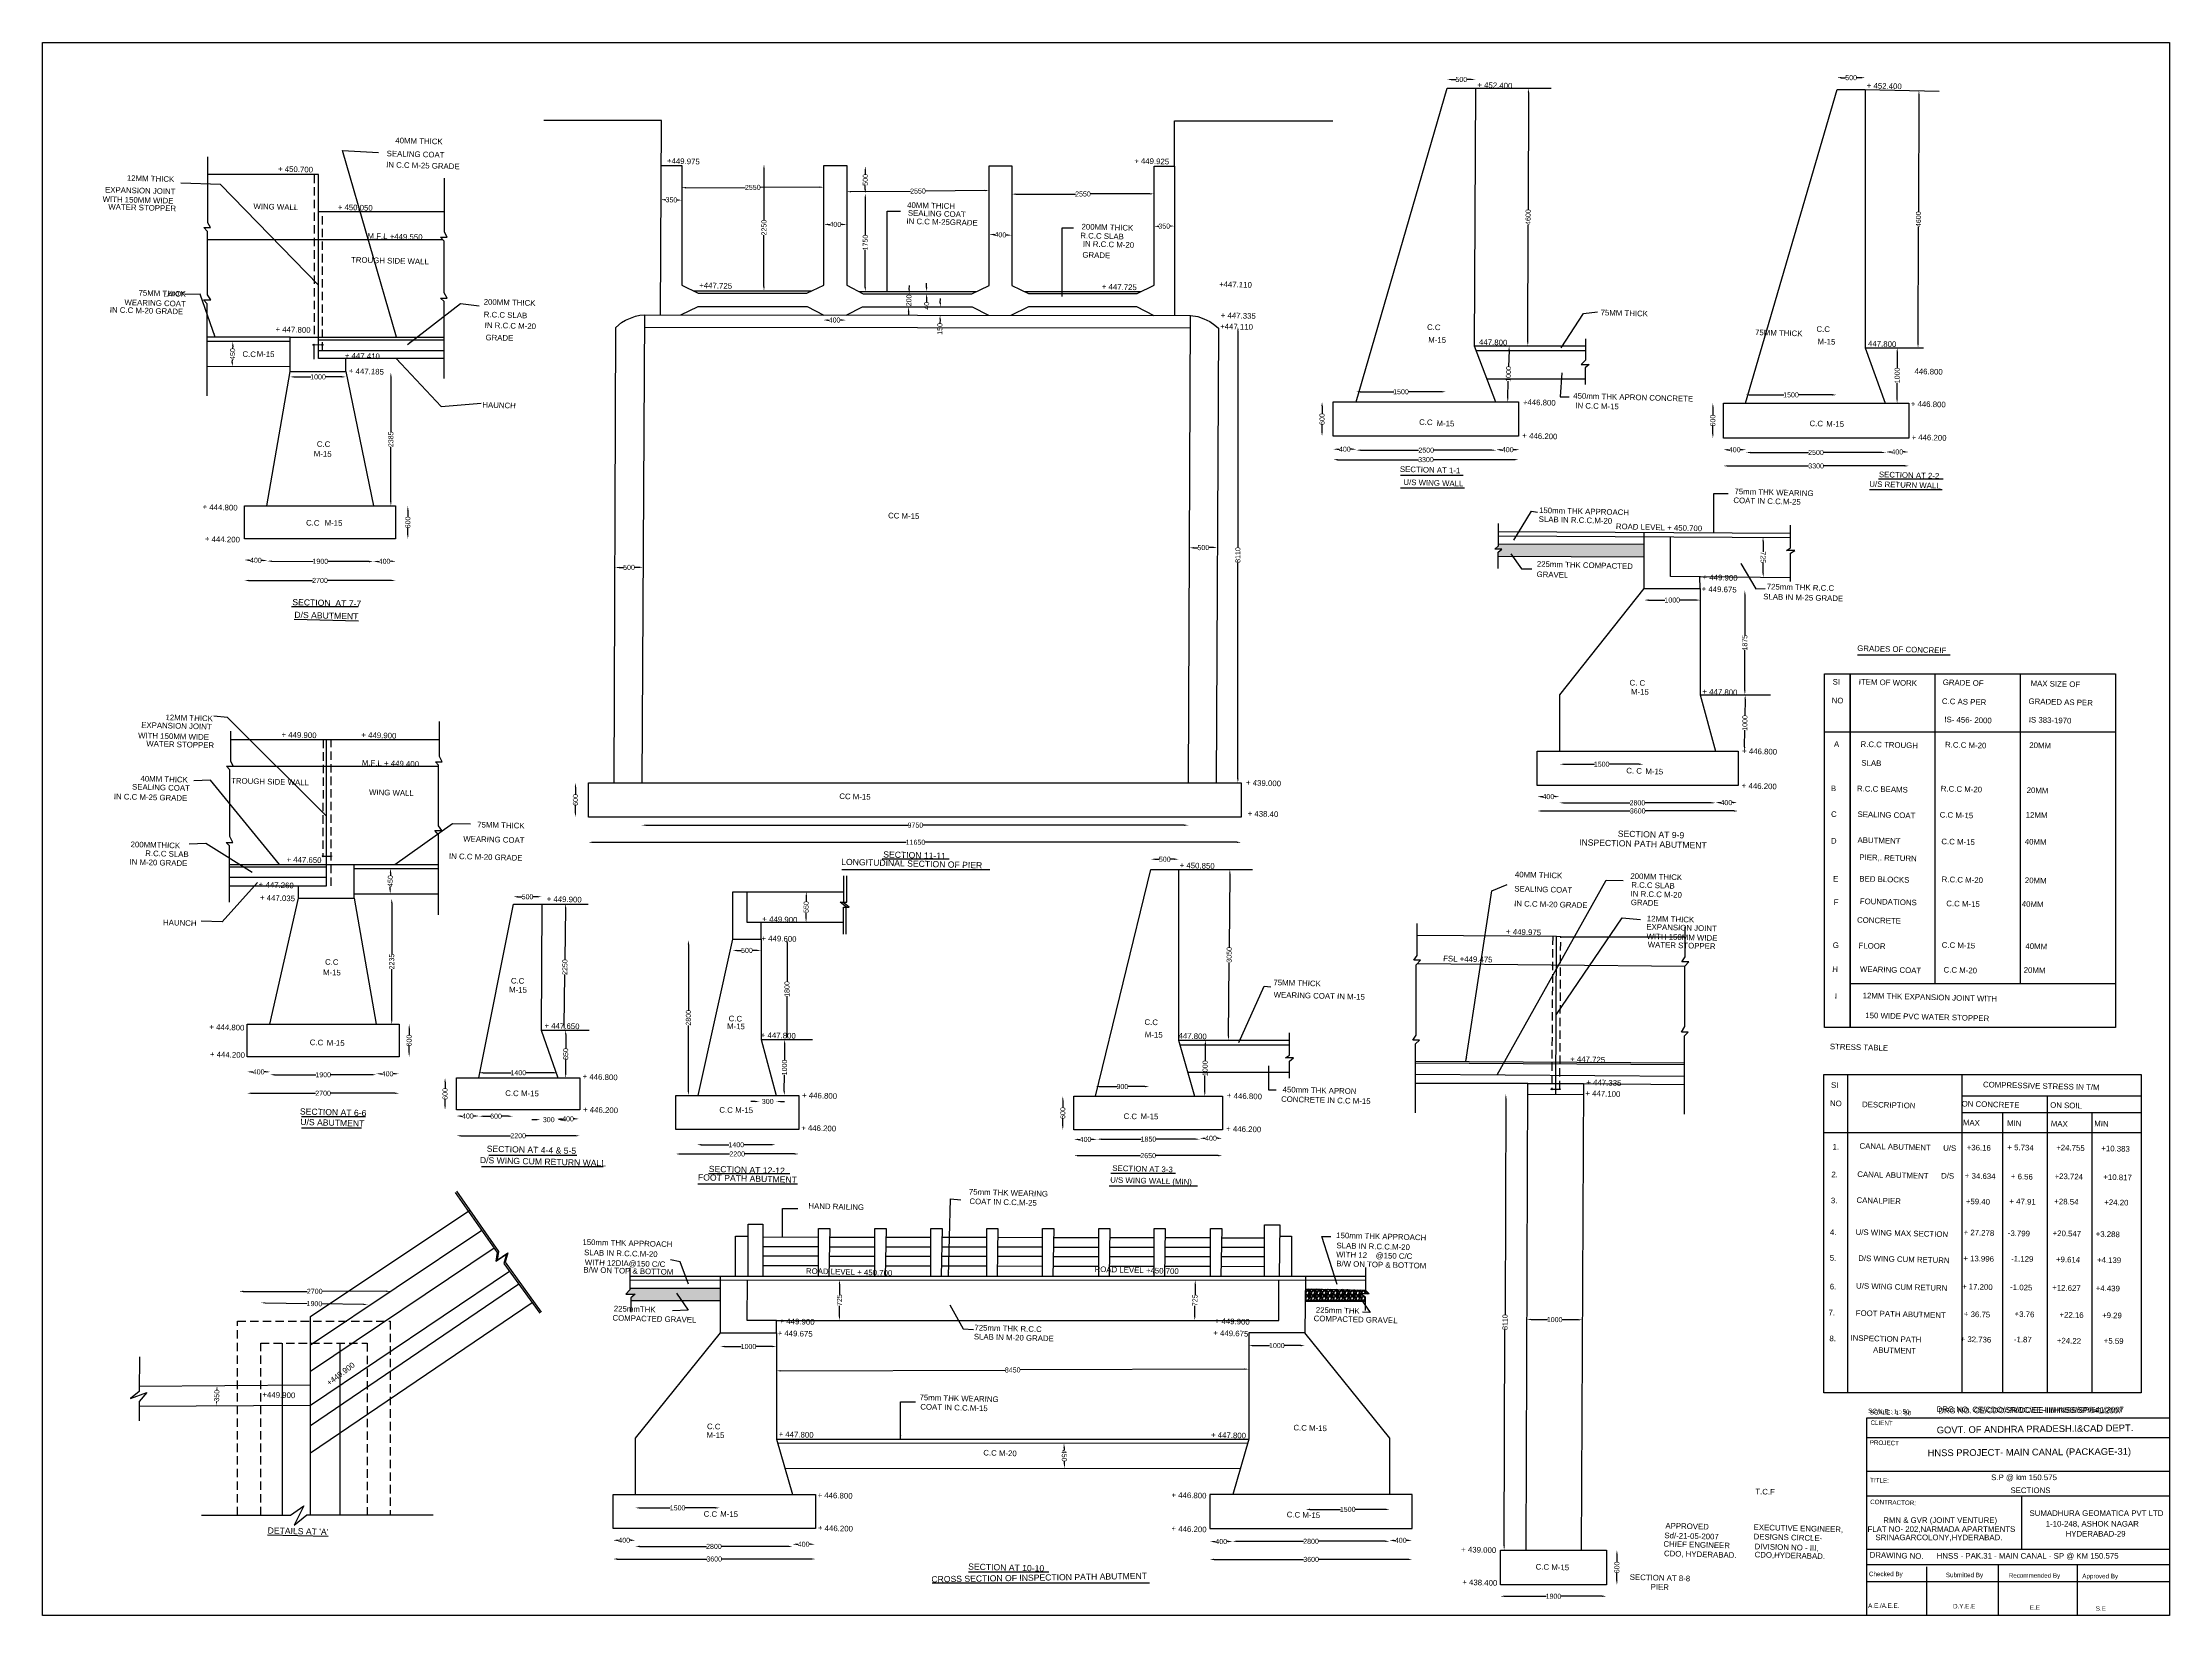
# Model space of a CAD drawing. Header units: millimetres. Extents: x 745 to 38722, y 1497 to 29572.
import ezdxf

# ---------------------------------------------------------------- set-up
doc = ezdxf.new("R2010")
doc.units = ezdxf.units.MM
doc.header["$MEASUREMENT"] = 0
doc.linetypes.add('DASHED', pattern=[0.75, 0.5, -0.25])
for name, color, linetype in [('DIM', 7, 'Continuous'), ('DWG', 7, 'Continuous'), ('TXT', 7, 'Continuous')]:
    doc.layers.add(name, color=color, linetype=linetype)
doc.styles.get("Standard").update_dxf_attribs({"font": 'arial.ttf'})
doc.dimstyles.new('Civil', dxfattribs={"dimtxt": 90, "dimasz": 75, "dimexe": 0.1, "dimexo": 0.0625, "dimgap": 0.09, "dimtad": 0, "dimdec": 0, "dimzin": 12, "dimdsep": 46, "dimtxsty": 'Standard', "dimcen": 0.1, "dimse1": 1, "dimse2": 1, "dimaunit": 1, "dimadec": 5, "dimazin": 2, "dimtfac": 1, "dimtdec": 0, "dimtofl": 0, "dimtmove": 0, "dimatfit": 3, "dimfxl": 1, "dimfrac": 1, "dimtolj": 1, "dimtzin": 0, "dimarcsym": 0})
pattern_1 = [(228.012788, (72, 100), (-800, -900), [13.4536, -1331.9088]), (184.969741, (63, 90), (1200, 100), [23.0868, -2285.59248]), (132.510447, (40, 88), (1000, -1100), [16.2788, -1611.60326]), (267.273689, (1, 63), (100, 2000), [21.0238, -2081.3558]), (292.833654, (0, 42), (-500, 1200), [20.6155, -2040.9373]), (357.273689, (8, 23), (-2000, 100), [21.0238, -2081.3558]), (37.69424, (29, 22), (-1300, -1000), [27.8029, -2752.48485]), (72.255328, (51, 39), (700, 2200), [26.2488, -2598.63215]), (121.429566, (59, 64), (-800, 1300), [21.095, -2088.4073]), (175.236358, (48, 82), (1100, -100), [24.0832, -1180.07626]), (222.397438, (24, 84), (-1200, -1100), [31.1448, -3083.3375]), (138.814075, (100, 62), (-700, 600), [10.6301, -1052.38448]), (171.469234, (92, 69), (1300, -200), [20.2237, -2002.15114]), (225, (72, 72), (-1e-14, -100), [14.1421, -127.27926]), (203.19859, (65, 84), (500, 200), [7.6158, -753.9615]), (291.80141, (58, 81), (-100, 300), [10.7703, -527.74618]), (30.963757, (62, 71), (300, 200), [17.4929, -565.6023]), (161.56505, (77, 80), (200, -100), [12.6491, -303.57867]), (16.38954, (0, 81), (1000, 300), [17.72, -1754.28451]), (70.346176, (17, 86), (-400, -1100), [14.8661, -1471.74077]), (293.19859, (77, 100), (-200, 500), [15.2315, -746.3458]), (343.61046, (83, 86), (-1000, 300), [17.72, -1754.28451]), (339.443955, (0, 19), (-500, 200), [17.088, -837.31237]), (294.77514, (16, 13), (-500, 1100), [14.3178, -1417.4643]), (66.80141, (78, 0), (200, 500), [15.2315, -746.3458]), (17.354025, (84, 14), (-1300, -400), [16.7631, -1659.54236]), (69.443955, (29, 0), (-200, -500), [8.544, -845.85637]), (101.30993, (72, 0), (-100, 400), [5.099, -504.80295]), (165.96376, (71, 5), (300, -100), [20.6155, -391.69506]), (186.009006, (51, 10), (1000, 100), [19.105, -1891.39232]), (303.69007, (62, 62), (-100, 200), [14.4222, -346.13293]), (353.157227, (70, 50), (1700, -200), [25.1794, -2492.75626]), (60.945396, (95, 47), (-400, -700), [10.2956, -1019.26741]), (90, (100, 56), (-100, 100), [6, -94]), (120.256437, (49, 13), (400, -700), [13.8924, -1375.352]), (48.012788, (42, 25), (800, 900), [26.9072, -1318.4552]), (0, (60, 45), (100, 100), [26, -74]), (325.304846, (86, 45), (1000, -700), [15.8114, -1565.32743]), (254.054604, (99, 36), (-100, -400), [14.5602, -713.4508]), (207.645975, (95, 22), (-1900, -1000), [23.7065, -2346.94742]), (175.426079, (74, 11), (-1300, 100), [25.0799, -2482.90734])]

# ---------------------------------------------------------------- blocks, each defined once
blk = doc.blocks.new('*D2')
at = {"layer": 'Defpoints', "color": 0, "transparency": 16777216}
for p in [(5165, 23699), (6163, 23699), (6163, 23604)]:
    blk.add_point(p, dxfattribs=at)
at = {"layer": 'DIM', "color": 0, "lineweight": -2, "transparency": 16777216}
for p, q in [((5240, 23604), (5534, 23604)), ((6088, 23604), (5794, 23604))]:
    blk.add_line(p, q, dxfattribs=at)
at = {"layer": 'DIM', "color": 0, "transparency": 16777216}
for points in [[(5240, 23617), (5240, 23592), (5165, 23604)], [(6088, 23617), (6088, 23592), (6163, 23604)]]:
    blk.add_solid(points, dxfattribs=at)
at = {"layer": 'DIM', "color": 0, "transparency": 16777216, "insert": (5664, 23604), "char_height": 90, "attachment_point": 5}
blk.add_mtext('\\A1;1000', dxfattribs=at)
blk = doc.blocks.new('*D3')
at = {"layer": 'Defpoints', "color": 0, "transparency": 16777216}
for p in [(4350, 20714), (7048, 20714), (7048, 19971)]:
    blk.add_point(p, dxfattribs=at)
at = {"layer": 'DIM', "color": 0, "lineweight": -2, "transparency": 16777216}
for p, q in [((4425, 19971), (5564, 19971)), ((6973, 19971), (5834, 19971))]:
    blk.add_line(p, q, dxfattribs=at)
at = {"layer": 'DIM', "color": 0, "transparency": 16777216}
for points in [[(4425, 19983), (4425, 19958), (4350, 19971)], [(6973, 19983), (6973, 19958), (7048, 19971)]]:
    blk.add_solid(points, dxfattribs=at)
at = {"layer": 'DIM', "color": 0, "transparency": 16777216, "insert": (5699, 19971), "char_height": 90, "attachment_point": 5}
blk.add_mtext('\\A1;2700', dxfattribs=at)
blk = doc.blocks.new('*D4')
at = {"layer": 'Defpoints', "color": 0, "transparency": 16777216}
for p in [(4347, 20320), (4759, 20326), (4759, 20310)]:
    blk.add_point(p, dxfattribs=at)
at = {"layer": 'DIM', "color": 0, "lineweight": -2, "transparency": 16777216}
for p, q in [((4423, 20334), (4452, 20334)), ((4684, 20328), (4655, 20329))]:
    blk.add_line(p, q, dxfattribs=at)
at = {"layer": 'DIM', "color": 0, "transparency": 16777216}
for points in [[(4423, 20347), (4423, 20322), (4348, 20336)], [(4685, 20340), (4684, 20315), (4759, 20326)]]:
    blk.add_solid(points, dxfattribs=at)
at = {"layer": 'DIM', "color": 0, "transparency": 16777216, "insert": (4554, 20331), "char_height": 90, "attachment_point": 5, "rotation": 358.6377}
blk.add_mtext('\\A1;400', dxfattribs=at)
blk = doc.blocks.new('*D5')
at = {"layer": 'Defpoints', "color": 0, "transparency": 16777216}
for p in [(4759, 20326), (6650, 20316), (6650, 20307)]:
    blk.add_point(p, dxfattribs=at)
at = {"layer": 'DIM', "color": 0, "lineweight": -2, "transparency": 16777216}
for p, q in [((4834, 20316), (5575, 20312)), ((6575, 20307), (5835, 20311))]:
    blk.add_line(p, q, dxfattribs=at)
at = {"layer": 'DIM', "color": 0, "transparency": 16777216}
for points in [[(4834, 20329), (4834, 20304), (4759, 20316)], [(6575, 20320), (6575, 20295), (6650, 20307)]]:
    blk.add_solid(points, dxfattribs=at)
at = {"layer": 'DIM', "color": 0, "transparency": 16777216, "insert": (5705, 20312), "char_height": 90, "attachment_point": 5, "rotation": 359.7037}
blk.add_mtext('\\A1;1900', dxfattribs=at)
blk = doc.blocks.new('*D6')
at = {"layer": 'Defpoints', "color": 0, "transparency": 16777216}
for p in [(6650, 20307), (7055, 20313), (7055, 20310)]:
    blk.add_point(p, dxfattribs=at)
at = {"layer": 'DIM', "color": 0, "lineweight": -2, "transparency": 16777216}
for p, q in [((6725, 20311), (6751, 20311)), ((6980, 20313), (6954, 20312))]:
    blk.add_line(p, q, dxfattribs=at)
at = {"layer": 'DIM', "color": 0, "transparency": 16777216}
for points in [[(6725, 20323), (6725, 20298), (6650, 20310)], [(6980, 20325), (6980, 20300), (7055, 20313)]]:
    blk.add_solid(points, dxfattribs=at)
at = {"layer": 'DIM', "color": 0, "transparency": 16777216, "insert": (6852, 20312), "char_height": 90, "attachment_point": 5, "rotation": 0.4566}
blk.add_mtext('\\A1;400', dxfattribs=at)
blk = doc.blocks.new('*D7')
at = {"layer": 'Defpoints', "color": 0, "transparency": 16777216}
for p in [(7048, 21300), (7048, 20714), (7268, 20714)]:
    blk.add_point(p, dxfattribs=at)
at = {"layer": 'DIM', "color": 0, "lineweight": -2, "transparency": 16777216}
for p, q in [((7268, 21225), (7268, 21107)), ((7268, 20789), (7268, 20908))]:
    blk.add_line(p, q, dxfattribs=at)
at = {"layer": 'DIM', "color": 0, "transparency": 16777216}
for points in [[(7255, 21225), (7280, 21225), (7268, 21300)], [(7255, 20789), (7280, 20789), (7268, 20714)]]:
    blk.add_solid(points, dxfattribs=at)
at = {"layer": 'DIM', "color": 0, "transparency": 16777216, "insert": (7268, 21007), "char_height": 90, "attachment_point": 5, "rotation": 90}
blk.add_mtext('\\A1;600', dxfattribs=at)
blk = doc.blocks.new('*D8')
at = {"layer": 'Defpoints', "color": 0, "transparency": 16777216}
for p in [(4127, 24235), (4143, 24235), (4116, 23789)]:
    blk.add_point(p, dxfattribs=at)
at = {"layer": 'DIM', "color": 0, "lineweight": -2, "transparency": 16777216}
for p, q in [((4141, 24160), (4140, 24113)), ((4134, 23864), (4135, 23911))]:
    blk.add_line(p, q, dxfattribs=at)
at = {"layer": 'DIM', "color": 0, "transparency": 16777216}
for points in [[(4129, 24160), (4154, 24160), (4143, 24235)], [(4122, 23864), (4147, 23863), (4132, 23789)]]:
    blk.add_solid(points, dxfattribs=at)
at = {"layer": 'DIM', "color": 0, "transparency": 16777216, "insert": (4138, 24012), "char_height": 90, "attachment_point": 5, "rotation": 88.6315}
blk.add_mtext('\\A1;450', dxfattribs=at)
blk = doc.blocks.new('*D9')
at = {"layer": 'Defpoints', "color": 0, "transparency": 16777216}
for p in [(6965, 23681), (6971, 23681), (6971, 21300)]:
    blk.add_point(p, dxfattribs=at)
at = {"layer": 'DIM', "color": 0, "lineweight": -2, "transparency": 16777216}
for p, q in [((6965, 23606), (6965, 22626)), ((6965, 21375), (6965, 22355))]:
    blk.add_line(p, q, dxfattribs=at)
at = {"layer": 'DIM', "color": 0, "transparency": 16777216}
for points in [[(6952, 23606), (6977, 23606), (6965, 23681)], [(6952, 21375), (6977, 21375), (6965, 21300)]]:
    blk.add_solid(points, dxfattribs=at)
at = {"layer": 'DIM', "color": 0, "transparency": 16777216, "insert": (6965, 22490), "char_height": 90, "attachment_point": 5, "rotation": 90}
blk.add_mtext('\\A1;2385', dxfattribs=at)
blk = doc.blocks.new('*D10')
at = {"layer": 'Defpoints', "color": 0, "transparency": 16777216}
for p in [(10967, 20170), (11467, 20206), (11467, 20174)]:
    blk.add_point(p, dxfattribs=at)
at = {"layer": 'DIM', "color": 0, "lineweight": -2, "transparency": 16777216}
for p, q in [((11042, 20203), (11118, 20203)), ((11392, 20205), (11316, 20205))]:
    blk.add_line(p, q, dxfattribs=at)
at = {"layer": 'DIM', "color": 0, "transparency": 16777216}
for points in [[(11042, 20215), (11042, 20190), (10967, 20202)], [(11392, 20218), (11392, 20193), (11467, 20206)]]:
    blk.add_solid(points, dxfattribs=at)
at = {"layer": 'DIM', "color": 0, "transparency": 16777216, "insert": (11217, 20204), "char_height": 90, "attachment_point": 5, "rotation": 0.3994}
blk.add_mtext('\\A1;500', dxfattribs=at)
blk = doc.blocks.new('*D11')
at = {"layer": 'Defpoints', "color": 0, "transparency": 16777216}
for p in [(10260, 16358), (10494, 16358), (10494, 15748)]:
    blk.add_point(p, dxfattribs=at)
at = {"layer": 'DIM', "color": 0, "lineweight": -2, "transparency": 16777216}
for p, q in [((10260, 16283), (10260, 16152)), ((10260, 15823), (10260, 15953))]:
    blk.add_line(p, q, dxfattribs=at)
at = {"layer": 'DIM', "color": 0, "transparency": 16777216}
for points in [[(10248, 16283), (10273, 16283), (10260, 16358)], [(10248, 15823), (10273, 15823), (10260, 15748)]]:
    blk.add_solid(points, dxfattribs=at)
at = {"layer": 'DIM', "color": 0, "transparency": 16777216, "insert": (10260, 16053), "char_height": 90, "attachment_point": 5, "rotation": 90}
blk.add_mtext('\\A1;600', dxfattribs=at)
blk = doc.blocks.new('*D12')
at = {"layer": 'Defpoints', "color": 0, "transparency": 16777216}
for p in [(10494, 15748), (22146, 15748), (22146, 15297)]:
    blk.add_point(p, dxfattribs=at)
at = {"layer": 'DIM', "color": 0, "lineweight": -2, "transparency": 16777216}
for p, q in [((10569, 15297), (16166, 15297)), ((22071, 15297), (16496, 15297))]:
    blk.add_line(p, q, dxfattribs=at)
at = {"layer": 'DIM', "color": 0, "transparency": 16777216}
for points in [[(10569, 15310), (10569, 15285), (10494, 15297)], [(22071, 15310), (22071, 15285), (22146, 15297)]]:
    blk.add_solid(points, dxfattribs=at)
at = {"layer": 'DIM', "color": 0, "transparency": 16777216, "insert": (16331, 15297), "char_height": 90, "attachment_point": 5}
blk.add_mtext('\\A1;11650', dxfattribs=at)
blk = doc.blocks.new('*D13')
at = {"layer": 'Defpoints', "color": 0, "transparency": 16777216}
for p in [(11445, 16358), (21204, 16358), (21204, 15603)]:
    blk.add_point(p, dxfattribs=at)
at = {"layer": 'DIM', "color": 0, "lineweight": -2, "transparency": 16777216}
for p, q in [((11520, 15603), (16196, 15603)), ((21129, 15603), (16464, 15603))]:
    blk.add_line(p, q, dxfattribs=at)
at = {"layer": 'DIM', "color": 0, "transparency": 16777216}
for points in [[(11520, 15615), (11520, 15590), (11445, 15603)], [(21129, 15615), (21129, 15590), (21204, 15603)]]:
    blk.add_solid(points, dxfattribs=at)
at = {"layer": 'DIM', "color": 0, "transparency": 16777216, "insert": (16330, 15603), "char_height": 90, "attachment_point": 5}
blk.add_mtext('\\A1;9750', dxfattribs=at)
blk = doc.blocks.new('*D14')
at = {"layer": 'Defpoints', "color": 0, "transparency": 16777216}
for p in [(21222, 20562), (21720, 20571), (21720, 20562)]:
    blk.add_point(p, dxfattribs=at)
at = {"layer": 'DIM', "color": 0, "lineweight": -2, "transparency": 16777216}
for p, q in [((21298, 20555), (21372, 20556)), ((21645, 20561), (21571, 20559))]:
    blk.add_line(p, q, dxfattribs=at)
at = {"layer": 'DIM', "color": 0, "transparency": 16777216}
for points in [[(21297, 20567), (21298, 20542), (21223, 20553)], [(21645, 20573), (21645, 20548), (21720, 20562)]]:
    blk.add_solid(points, dxfattribs=at)
at = {"layer": 'DIM', "color": 0, "transparency": 16777216, "insert": (21471, 20558), "char_height": 90, "attachment_point": 5, "rotation": 0.9998}
blk.add_mtext('\\A1;500', dxfattribs=at)
blk = doc.blocks.new('*D15')
at = {"layer": 'Defpoints', "color": 0, "transparency": 16777216}
for p in [(22054, 24492), (22088, 24492), (22054, 16358)]:
    blk.add_point(p, dxfattribs=at)
at = {"layer": 'DIM', "color": 0, "lineweight": -2, "transparency": 16777216}
for p, q in [((22088, 24417), (22088, 20559)), ((22088, 16433), (22088, 20291))]:
    blk.add_line(p, q, dxfattribs=at)
at = {"layer": 'DIM', "color": 0, "transparency": 16777216}
for points in [[(22076, 24417), (22101, 24417), (22088, 24492)], [(22076, 16433), (22101, 16433), (22088, 16358)]]:
    blk.add_solid(points, dxfattribs=at)
at = {"layer": 'DIM', "color": 0, "transparency": 16777216, "insert": (22088, 20425), "char_height": 90, "attachment_point": 5, "rotation": 90}
blk.add_mtext('\\A1;8110', dxfattribs=at)
blk = doc.blocks.new('*D16')
at = {"layer": 'Defpoints', "color": 0, "transparency": 16777216}
for p in [(11788, 26751), (12158, 26742), (12159, 26759)]:
    blk.add_point(p, dxfattribs=at)
at = {"layer": 'DIM', "color": 0, "lineweight": -2, "transparency": 16777216}
for p, q in [((11863, 26766), (11874, 26766)), ((12084, 26761), (12073, 26761))]:
    blk.add_line(p, q, dxfattribs=at)
at = {"layer": 'DIM', "color": 0, "transparency": 16777216}
for points in [[(11864, 26779), (11863, 26754), (11788, 26768)], [(12084, 26774), (12084, 26749), (12159, 26759)]]:
    blk.add_solid(points, dxfattribs=at)
at = {"layer": 'DIM', "color": 0, "transparency": 16777216, "insert": (11974, 26764), "char_height": 90, "attachment_point": 5, "rotation": 358.616}
blk.add_mtext('\\A1;350', dxfattribs=at)
blk = doc.blocks.new('*D17')
at = {"layer": 'Defpoints', "color": 0, "transparency": 16777216}
for p in [(14696, 26991), (14696, 26964), (12158, 26955)]:
    blk.add_point(p, dxfattribs=at)
at = {"layer": 'DIM', "color": 0, "lineweight": -2, "transparency": 16777216}
for p, q in [((12233, 26982), (13292, 26986)), ((14621, 26990), (13562, 26987))]:
    blk.add_line(p, q, dxfattribs=at)
at = {"layer": 'DIM', "color": 0, "transparency": 16777216}
for points in [[(12233, 26995), (12233, 26970), (12158, 26982)], [(14621, 27003), (14621, 26978), (14696, 26991)]]:
    blk.add_solid(points, dxfattribs=at)
at = {"layer": 'DIM', "color": 0, "transparency": 16777216, "insert": (13427, 26986), "char_height": 90, "attachment_point": 5, "rotation": 0.2009}
blk.add_mtext('\\A1;2550', dxfattribs=at)
blk = doc.blocks.new('*D18')
at = {"layer": 'Defpoints', "color": 0, "transparency": 16777216}
for p in [(14696, 26301), (15105, 26323), (15105, 26297)]:
    blk.add_point(p, dxfattribs=at)
at = {"layer": 'DIM', "color": 0, "lineweight": -2, "transparency": 16777216}
for p, q in [((14771, 26327), (14800, 26327)), ((15030, 26324), (15002, 26324))]:
    blk.add_line(p, q, dxfattribs=at)
at = {"layer": 'DIM', "color": 0, "transparency": 16777216}
for points in [[(14771, 26339), (14771, 26314), (14696, 26328)], [(15030, 26337), (15030, 26312), (15105, 26323)]]:
    blk.add_solid(points, dxfattribs=at)
at = {"layer": 'DIM', "color": 0, "transparency": 16777216, "insert": (14901, 26326), "char_height": 90, "attachment_point": 5, "rotation": 359.3767}
blk.add_mtext('\\A1;400', dxfattribs=at)
blk = doc.blocks.new('*D19')
at = {"layer": 'Defpoints', "color": 0, "transparency": 16777216}
for p in [(13599, 27398), (13627, 27398), (13599, 25140)]:
    blk.add_point(p, dxfattribs=at)
at = {"layer": 'DIM', "color": 0, "lineweight": -2, "transparency": 16777216}
for p, q in [((13627, 27323), (13627, 26404)), ((13627, 25215), (13627, 26134))]:
    blk.add_line(p, q, dxfattribs=at)
at = {"layer": 'DIM', "color": 0, "transparency": 16777216}
for points in [[(13614, 27323), (13639, 27323), (13627, 27398)], [(13614, 25215), (13639, 25215), (13627, 25140)]]:
    blk.add_solid(points, dxfattribs=at)
at = {"layer": 'DIM', "color": 0, "transparency": 16777216, "insert": (13627, 26269), "char_height": 90, "attachment_point": 5, "rotation": 90}
blk.add_mtext('\\A1;2250', dxfattribs=at)
blk = doc.blocks.new('*D20')
at = {"layer": 'Defpoints', "color": 0, "transparency": 16777216}
for p in [(15430, 26877), (15436, 26877), (15430, 25127)]:
    blk.add_point(p, dxfattribs=at)
at = {"layer": 'DIM', "color": 0, "lineweight": -2, "transparency": 16777216}
for p, q in [((15436, 26802), (15436, 26132)), ((15436, 25202), (15436, 25872))]:
    blk.add_line(p, q, dxfattribs=at)
at = {"layer": 'DIM', "color": 0, "transparency": 16777216}
for points in [[(15423, 26802), (15448, 26802), (15436, 26877)], [(15423, 25202), (15448, 25202), (15436, 25127)]]:
    blk.add_solid(points, dxfattribs=at)
at = {"layer": 'DIM', "color": 0, "transparency": 16777216, "insert": (15436, 26002), "char_height": 90, "attachment_point": 5, "rotation": 90}
blk.add_mtext('\\A1;1750', dxfattribs=at)
blk = doc.blocks.new('*D21')
at = {"layer": 'Defpoints', "color": 0, "transparency": 16777216}
for p in [(15436, 27365), (15436, 27365), (15436, 26877)]:
    blk.add_point(p, dxfattribs=at)
at = {"layer": 'DIM', "color": 0, "lineweight": -2, "transparency": 16777216}
for p, q in [((15436, 27290), (15436, 27220)), ((15436, 26952), (15436, 27022))]:
    blk.add_line(p, q, dxfattribs=at)
at = {"layer": 'DIM', "color": 0, "transparency": 16777216}
for points in [[(15423, 27290), (15448, 27290), (15436, 27365)], [(15423, 26952), (15448, 26952), (15436, 26877)]]:
    blk.add_solid(points, dxfattribs=at)
at = {"layer": 'DIM', "color": 0, "transparency": 16777216, "insert": (15436, 27121), "char_height": 90, "attachment_point": 5, "rotation": 90}
blk.add_mtext('\\A1;500', dxfattribs=at)
blk = doc.blocks.new('*D22')
at = {"layer": 'Defpoints', "color": 0, "transparency": 16777216}
for p in [(15105, 26899), (17647, 26932), (17648, 26921)]:
    blk.add_point(p, dxfattribs=at)
at = {"layer": 'DIM', "color": 0, "lineweight": -2, "transparency": 16777216}
for p, q in [((15180, 26911), (16241, 26920)), ((17572, 26931), (16511, 26922))]:
    blk.add_line(p, q, dxfattribs=at)
at = {"layer": 'DIM', "color": 0, "transparency": 16777216}
for points in [[(15180, 26923), (15180, 26898), (15105, 26910)], [(17572, 26944), (17573, 26919), (17647, 26932)]]:
    blk.add_solid(points, dxfattribs=at)
at = {"layer": 'DIM', "color": 0, "transparency": 16777216, "insert": (16376, 26921), "char_height": 90, "attachment_point": 5, "rotation": 0.4935}
blk.add_mtext('\\A1;2550', dxfattribs=at)
blk = doc.blocks.new('*D23')
at = {"layer": 'Defpoints', "color": 0, "transparency": 16777216}
for p in [(17648, 26177), (18050, 26133), (18051, 26160)]:
    blk.add_point(p, dxfattribs=at)
at = {"layer": 'DIM', "color": 0, "lineweight": -2, "transparency": 16777216}
for p, q in [((17721, 26146), (17747, 26145)), ((17975, 26136), (17949, 26137))]:
    blk.add_line(p, q, dxfattribs=at)
at = {"layer": 'DIM', "color": 0, "transparency": 16777216}
for points in [[(17722, 26159), (17721, 26134), (17646, 26149)], [(17975, 26148), (17974, 26123), (18050, 26133)]]:
    blk.add_solid(points, dxfattribs=at)
at = {"layer": 'DIM', "color": 0, "transparency": 16777216, "insert": (17848, 26141), "char_height": 90, "attachment_point": 5, "rotation": 357.669}
blk.add_mtext('\\A1;400', dxfattribs=at)
blk = doc.blocks.new('*D24')
at = {"layer": 'Defpoints', "color": 0, "transparency": 16777216}
for p in [(18051, 26905), (20592, 26910), (20592, 26872)]:
    blk.add_point(p, dxfattribs=at)
at = {"layer": 'DIM', "color": 0, "lineweight": -2, "transparency": 16777216}
for p, q in [((18126, 26867), (19186, 26869)), ((20517, 26872), (19457, 26870))]:
    blk.add_line(p, q, dxfattribs=at)
at = {"layer": 'DIM', "color": 0, "transparency": 16777216}
for points in [[(18126, 26879), (18126, 26854), (18051, 26867)], [(20517, 26884), (20517, 26859), (20592, 26872)]]:
    blk.add_solid(points, dxfattribs=at)
at = {"layer": 'DIM', "color": 0, "transparency": 16777216, "insert": (19322, 26869), "char_height": 90, "attachment_point": 5, "rotation": 0.1235}
blk.add_mtext('\\A1;2550', dxfattribs=at)
blk = doc.blocks.new('*D25')
at = {"layer": 'Defpoints', "color": 0, "transparency": 16777216}
for p in [(20592, 26314), (20954, 26319), (20955, 26297)]:
    blk.add_point(p, dxfattribs=at)
at = {"layer": 'DIM', "color": 0, "lineweight": -2, "transparency": 16777216}
for p, q in [((20667, 26293), (20674, 26293)), ((20880, 26296), (20873, 26296))]:
    blk.add_line(p, q, dxfattribs=at)
at = {"layer": 'DIM', "color": 0, "transparency": 16777216}
for points in [[(20667, 26305), (20668, 26280), (20592, 26292)], [(20880, 26309), (20880, 26284), (20955, 26297)]]:
    blk.add_solid(points, dxfattribs=at)
at = {"layer": 'DIM', "color": 0, "transparency": 16777216, "insert": (20774, 26295), "char_height": 90, "attachment_point": 5, "rotation": 0.8653}
blk.add_mtext('\\A1;350', dxfattribs=at)
blk = doc.blocks.new('*D26')
at = {"layer": 'Defpoints', "color": 0, "transparency": 16777216}
for p in [(16173, 25089), (16165, 24853), (16210, 24852)]:
    blk.add_point(p, dxfattribs=at)
at = {"layer": 'DIM', "color": 0, "lineweight": -2, "transparency": 16777216}
for p, q in [((16220, 25162), (16223, 25237)), ((16208, 24777), (16205, 24702))]:
    blk.add_line(p, q, dxfattribs=at)
at = {"layer": 'DIM', "color": 0, "transparency": 16777216}
for points in [[(16208, 25163), (16233, 25162), (16218, 25088)], [(16195, 24777), (16220, 24776), (16210, 24852)]]:
    blk.add_solid(points, dxfattribs=at)
at = {"layer": 'DIM', "color": 0, "transparency": 16777216, "insert": (16214, 24970), "char_height": 90, "attachment_point": 5, "rotation": 88.1277}
blk.add_mtext('\\A1;200', dxfattribs=at)
blk = doc.blocks.new('*D27')
at = {"layer": 'Defpoints', "color": 0, "transparency": 16777216}
for p in [(16722, 24707), (16725, 24853), (16771, 24706)]:
    blk.add_point(p, dxfattribs=at)
at = {"layer": 'DIM', "color": 0, "lineweight": -2, "transparency": 16777216}
for p, q in [((16775, 24927), (16776, 25002)), ((16770, 24631), (16769, 24556))]:
    blk.add_line(p, q, dxfattribs=at)
at = {"layer": 'DIM', "color": 0, "transparency": 16777216}
for points in [[(16757, 24631), (16782, 24631), (16771, 24706)], [(16763, 24928), (16788, 24927), (16774, 24852)]]:
    blk.add_solid(points, dxfattribs=at)
at = {"layer": 'DIM', "color": 0, "transparency": 16777216, "insert": (16767, 24461), "char_height": 90, "attachment_point": 5, "rotation": 88.9972}
blk.add_mtext('\\A1;150', dxfattribs=at)
blk = doc.blocks.new('*D28')
at = {"layer": 'Defpoints', "color": 0, "transparency": 16777216}
for p in [(16523, 25127), (16523, 25089), (16531, 25089)]:
    blk.add_point(p, dxfattribs=at)
at = {"layer": 'DIM', "color": 0, "lineweight": -2, "transparency": 16777216}
for p, q in [((16531, 25202), (16531, 25277)), ((16531, 25014), (16531, 24939))]:
    blk.add_line(p, q, dxfattribs=at)
at = {"layer": 'DIM', "color": 0, "transparency": 16777216}
for points in [[(16518, 25202), (16543, 25202), (16531, 25127)], [(16518, 25014), (16543, 25014), (16531, 25089)]]:
    blk.add_solid(points, dxfattribs=at)
at = {"layer": 'DIM', "color": 0, "transparency": 16777216, "insert": (16531, 24873), "char_height": 90, "attachment_point": 5, "rotation": 90}
blk.add_mtext('\\A1;40', dxfattribs=at)
blk = doc.blocks.new('*D29')
at = {"layer": 'Defpoints', "color": 0, "transparency": 16777216}
for p in [(14686, 24630), (15088, 24630), (15088, 24619)]:
    blk.add_point(p, dxfattribs=at)
at = {"layer": 'DIM', "color": 0, "lineweight": -2, "transparency": 16777216}
for p, q in [((14761, 24619), (14786, 24619)), ((15013, 24619), (14988, 24619))]:
    blk.add_line(p, q, dxfattribs=at)
at = {"layer": 'DIM', "color": 0, "transparency": 16777216}
for points in [[(14761, 24631), (14761, 24606), (14686, 24619)], [(15013, 24631), (15013, 24606), (15088, 24619)]]:
    blk.add_solid(points, dxfattribs=at)
at = {"layer": 'DIM', "color": 0, "transparency": 16777216, "insert": (14887, 24619), "char_height": 90, "attachment_point": 5}
blk.add_mtext('\\A1;400', dxfattribs=at)
blk = doc.blocks.new('*D30')
at = {"layer": 'Defpoints', "color": 0, "transparency": 16777216}
for p in [(23792, 22546), (27099, 22546), (27099, 22127)]:
    blk.add_point(p, dxfattribs=at)
at = {"layer": 'DIM', "color": 0, "lineweight": -2, "transparency": 16777216}
for p, q in [((23868, 22127), (25311, 22127)), ((27024, 22127), (25580, 22127))]:
    blk.add_line(p, q, dxfattribs=at)
at = {"layer": 'DIM', "color": 0, "transparency": 16777216}
for points in [[(23868, 22140), (23868, 22115), (23792, 22127)], [(27024, 22140), (27024, 22115), (27099, 22127)]]:
    blk.add_solid(points, dxfattribs=at)
at = {"layer": 'DIM', "color": 0, "transparency": 16777216, "insert": (25446, 22127), "char_height": 90, "attachment_point": 5}
blk.add_mtext('\\A1;3300', dxfattribs=at)
blk = doc.blocks.new('*D31')
at = {"layer": 'Defpoints', "color": 0, "transparency": 16777216}
for p in [(23792, 22546), (24204, 22546), (24204, 22313)]:
    blk.add_point(p, dxfattribs=at)
at = {"layer": 'DIM', "color": 0, "lineweight": -2, "transparency": 16777216}
for p, q in [((23868, 22313), (23897, 22313)), ((24129, 22313), (24099, 22313))]:
    blk.add_line(p, q, dxfattribs=at)
at = {"layer": 'DIM', "color": 0, "transparency": 16777216}
for points in [[(23868, 22326), (23868, 22301), (23792, 22313)], [(24129, 22326), (24129, 22301), (24204, 22313)]]:
    blk.add_solid(points, dxfattribs=at)
at = {"layer": 'DIM', "color": 0, "transparency": 16777216, "insert": (23998, 22313), "char_height": 90, "attachment_point": 5}
blk.add_mtext('\\A1;400', dxfattribs=at)
blk = doc.blocks.new('*D32')
at = {"layer": 'Defpoints', "color": 0, "transparency": 16777216}
for p in [(24204, 22313), (26698, 22313), (26698, 22296)]:
    blk.add_point(p, dxfattribs=at)
at = {"layer": 'DIM', "color": 0, "lineweight": -2, "transparency": 16777216}
for p, q in [((24279, 22296), (25316, 22296)), ((26623, 22296), (25586, 22296))]:
    blk.add_line(p, q, dxfattribs=at)
at = {"layer": 'DIM', "color": 0, "transparency": 16777216}
for points in [[(24279, 22309), (24279, 22284), (24204, 22296)], [(26623, 22309), (26623, 22284), (26698, 22296)]]:
    blk.add_solid(points, dxfattribs=at)
at = {"layer": 'DIM', "color": 0, "transparency": 16777216, "insert": (25451, 22296), "char_height": 90, "attachment_point": 5}
blk.add_mtext('\\A1;2500', dxfattribs=at)
blk = doc.blocks.new('*D33')
at = {"layer": 'Defpoints', "color": 0, "transparency": 16777216}
for p in [(26698, 22296), (27117, 22305), (27117, 22296)]:
    blk.add_point(p, dxfattribs=at)
at = {"layer": 'DIM', "color": 0, "lineweight": -2, "transparency": 16777216}
for p, q in [((26773, 22305), (26806, 22305)), ((27042, 22305), (27008, 22305))]:
    blk.add_line(p, q, dxfattribs=at)
at = {"layer": 'DIM', "color": 0, "transparency": 16777216}
for points in [[(26773, 22317), (26773, 22292), (26698, 22305)], [(27042, 22317), (27042, 22292), (27117, 22305)]]:
    blk.add_solid(points, dxfattribs=at)
at = {"layer": 'DIM', "color": 0, "transparency": 16777216, "insert": (26907, 22305), "char_height": 90, "attachment_point": 5}
blk.add_mtext('\\A1;400', dxfattribs=at)
blk = doc.blocks.new('*D34')
at = {"layer": 'Defpoints', "color": 0, "transparency": 16777216}
for p in [(23591, 23156), (23792, 23156), (23792, 22546)]:
    blk.add_point(p, dxfattribs=at)
at = {"layer": 'DIM', "color": 0, "lineweight": -2, "transparency": 16777216}
for p, q in [((23591, 23082), (23591, 22951)), ((23591, 22621), (23591, 22752))]:
    blk.add_line(p, q, dxfattribs=at)
at = {"layer": 'DIM', "color": 0, "transparency": 16777216}
for points in [[(23578, 23082), (23603, 23082), (23591, 23156)], [(23578, 22621), (23603, 22621), (23591, 22546)]]:
    blk.add_solid(points, dxfattribs=at)
at = {"layer": 'DIM', "color": 0, "transparency": 16777216, "insert": (23591, 22851), "char_height": 90, "attachment_point": 5, "rotation": 90}
blk.add_mtext('\\A1;600', dxfattribs=at)
blk = doc.blocks.new('*D35')
at = {"layer": 'Defpoints', "color": 0, "transparency": 16777216}
for p in [(25802, 23339), (24199, 23156), (25802, 23156)]:
    blk.add_point(p, dxfattribs=at)
at = {"layer": 'DIM', "color": 0, "lineweight": -2, "transparency": 16777216}
for p, q in [((24274, 23339), (24870, 23339)), ((25727, 23339), (25131, 23339))]:
    blk.add_line(p, q, dxfattribs=at)
at = {"layer": 'DIM', "color": 0, "transparency": 16777216}
for points in [[(24274, 23352), (24274, 23327), (24199, 23339)], [(25727, 23352), (25727, 23327), (25802, 23339)]]:
    blk.add_solid(points, dxfattribs=at)
at = {"layer": 'DIM', "color": 0, "transparency": 16777216, "insert": (25000, 23339), "char_height": 90, "attachment_point": 5}
blk.add_mtext('\\A1;1500', dxfattribs=at)
blk = doc.blocks.new('*D36')
at = {"layer": 'Defpoints', "color": 0, "transparency": 16777216}
for p in [(26900, 24157), (26932, 24156), (26875, 23156)]:
    blk.add_point(p, dxfattribs=at)
at = {"layer": 'DIM', "color": 0, "lineweight": -2, "transparency": 16777216}
for p, q in [((26930, 24081), (26922, 23786)), ((26908, 23231), (26915, 23526))]:
    blk.add_line(p, q, dxfattribs=at)
at = {"layer": 'DIM', "color": 0, "transparency": 16777216}
for points in [[(26917, 24082), (26942, 24081), (26932, 24156)], [(26895, 23231), (26920, 23230), (26906, 23156)]]:
    blk.add_solid(points, dxfattribs=at)
at = {"layer": 'DIM', "color": 0, "transparency": 16777216, "insert": (26919, 23656), "char_height": 90, "attachment_point": 5, "rotation": 88.53}
blk.add_mtext('\\A1;1000', dxfattribs=at)
blk = doc.blocks.new('*D37')
at = {"layer": 'Defpoints', "color": 0, "transparency": 16777216}
for p in [(27275, 28757), (27371, 28756), (27361, 24157)]:
    blk.add_point(p, dxfattribs=at)
at = {"layer": 'DIM', "color": 0, "lineweight": -2, "transparency": 16777216}
for p, q in [((27275, 28682), (27270, 26593)), ((27265, 24232), (27270, 26321))]:
    blk.add_line(p, q, dxfattribs=at)
at = {"layer": 'DIM', "color": 0, "transparency": 16777216}
for points in [[(27263, 28682), (27288, 28682), (27275, 28757)], [(27252, 24232), (27277, 24232), (27265, 24157)]]:
    blk.add_solid(points, dxfattribs=at)
at = {"layer": 'DIM', "color": 0, "transparency": 16777216, "insert": (27270, 26457), "char_height": 90, "attachment_point": 5, "rotation": 89.8666}
blk.add_mtext('\\A1;4600', dxfattribs=at)
blk = doc.blocks.new('*D38')
at = {"layer": 'Defpoints', "color": 0, "transparency": 16777216}
for p in [(26328, 28913), (25825, 28756), (26328, 28756)]:
    blk.add_point(p, dxfattribs=at)
at = {"layer": 'DIM', "color": 0, "lineweight": -2, "transparency": 16777216}
for p, q in [((25900, 28913), (25977, 28913)), ((26254, 28913), (26176, 28913))]:
    blk.add_line(p, q, dxfattribs=at)
at = {"layer": 'DIM', "color": 0, "transparency": 16777216}
for points in [[(25900, 28925), (25900, 28900), (25825, 28913)], [(26254, 28925), (26254, 28900), (26328, 28913)]]:
    blk.add_solid(points, dxfattribs=at)
at = {"layer": 'DIM', "color": 0, "transparency": 16777216, "insert": (26077, 28913), "char_height": 90, "attachment_point": 5}
blk.add_mtext('\\A1;500', dxfattribs=at)
blk = doc.blocks.new('*D39')
at = {"layer": 'Defpoints', "color": 0, "transparency": 16777216}
for p in [(30757, 22512), (34069, 22512), (34069, 22015)]:
    blk.add_point(p, dxfattribs=at)
at = {"layer": 'DIM', "color": 0, "lineweight": -2, "transparency": 16777216}
for p, q in [((30832, 22015), (32279, 22015)), ((33994, 22015), (32547, 22015))]:
    blk.add_line(p, q, dxfattribs=at)
at = {"layer": 'DIM', "color": 0, "transparency": 16777216}
for points in [[(30832, 22028), (30832, 22003), (30757, 22015)], [(33994, 22028), (33994, 22003), (34069, 22015)]]:
    blk.add_solid(points, dxfattribs=at)
at = {"layer": 'DIM', "color": 0, "transparency": 16777216, "insert": (32413, 22015), "char_height": 90, "attachment_point": 5}
blk.add_mtext('\\A1;3300', dxfattribs=at)
blk = doc.blocks.new('*D40')
at = {"layer": 'Defpoints', "color": 0, "transparency": 16777216}
for p in [(30757, 22512), (31161, 22512), (31161, 22304)]:
    blk.add_point(p, dxfattribs=at)
at = {"layer": 'DIM', "color": 0, "lineweight": -2, "transparency": 16777216}
for p, q in [((30832, 22304), (30858, 22304)), ((31086, 22304), (31060, 22304))]:
    blk.add_line(p, q, dxfattribs=at)
at = {"layer": 'DIM', "color": 0, "transparency": 16777216}
for points in [[(30832, 22317), (30832, 22292), (30757, 22304)], [(31086, 22317), (31086, 22292), (31161, 22304)]]:
    blk.add_solid(points, dxfattribs=at)
at = {"layer": 'DIM', "color": 0, "transparency": 16777216, "insert": (30959, 22304), "char_height": 90, "attachment_point": 5}
blk.add_mtext('\\A1;400', dxfattribs=at)
blk = doc.blocks.new('*D41')
at = {"layer": 'Defpoints', "color": 0, "transparency": 16777216}
for p in [(31161, 22304), (33659, 22304), (33659, 22255)]:
    blk.add_point(p, dxfattribs=at)
at = {"layer": 'DIM', "color": 0, "lineweight": -2, "transparency": 16777216}
for p, q in [((31236, 22255), (32275, 22255)), ((33584, 22255), (32545, 22255))]:
    blk.add_line(p, q, dxfattribs=at)
at = {"layer": 'DIM', "color": 0, "transparency": 16777216}
for points in [[(31236, 22268), (31236, 22243), (31161, 22255)], [(33584, 22268), (33584, 22243), (33659, 22255)]]:
    blk.add_solid(points, dxfattribs=at)
at = {"layer": 'DIM', "color": 0, "transparency": 16777216, "insert": (32410, 22255), "char_height": 90, "attachment_point": 5}
blk.add_mtext('\\A1;2500', dxfattribs=at)
blk = doc.blocks.new('*D42')
at = {"layer": 'Defpoints', "color": 0, "transparency": 16777216}
for p in [(33659, 22255), (34064, 22264), (34064, 22255)]:
    blk.add_point(p, dxfattribs=at)
at = {"layer": 'DIM', "color": 0, "lineweight": -2, "transparency": 16777216}
for p, q in [((33734, 22264), (33761, 22264)), ((33989, 22264), (33963, 22264))]:
    blk.add_line(p, q, dxfattribs=at)
at = {"layer": 'DIM', "color": 0, "transparency": 16777216}
for points in [[(33734, 22277), (33734, 22252), (33659, 22264)], [(33989, 22277), (33989, 22252), (34064, 22264)]]:
    blk.add_solid(points, dxfattribs=at)
at = {"layer": 'DIM', "color": 0, "transparency": 16777216, "insert": (33862, 22264), "char_height": 90, "attachment_point": 5}
blk.add_mtext('\\A1;400', dxfattribs=at)
blk = doc.blocks.new('*D43')
at = {"layer": 'Defpoints', "color": 0, "transparency": 16777216}
for p in [(30569, 23137), (30757, 23137), (30757, 22512)]:
    blk.add_point(p, dxfattribs=at)
at = {"layer": 'DIM', "color": 0, "lineweight": -2, "transparency": 16777216}
for p, q in [((30569, 23062), (30569, 22924)), ((30569, 22588), (30569, 22725))]:
    blk.add_line(p, q, dxfattribs=at)
at = {"layer": 'DIM', "color": 0, "transparency": 16777216}
for points in [[(30557, 23062), (30582, 23062), (30569, 23137)], [(30557, 22588), (30582, 22588), (30569, 22512)]]:
    blk.add_solid(points, dxfattribs=at)
at = {"layer": 'DIM', "color": 0, "transparency": 16777216, "insert": (30569, 22825), "char_height": 90, "attachment_point": 5, "rotation": 90}
blk.add_mtext('\\A1;600', dxfattribs=at)
blk = doc.blocks.new('*D44')
at = {"layer": 'Defpoints', "color": 0, "transparency": 16777216}
for p in [(32778, 23283), (31151, 23137), (32778, 23137)]:
    blk.add_point(p, dxfattribs=at)
at = {"layer": 'DIM', "color": 0, "lineweight": -2, "transparency": 16777216}
for p, q in [((31226, 23283), (31834, 23283)), ((32703, 23283), (32094, 23283))]:
    blk.add_line(p, q, dxfattribs=at)
at = {"layer": 'DIM', "color": 0, "transparency": 16777216}
for points in [[(31226, 23295), (31226, 23270), (31151, 23283)], [(32703, 23295), (32703, 23270), (32778, 23283)]]:
    blk.add_solid(points, dxfattribs=at)
at = {"layer": 'DIM', "color": 0, "transparency": 16777216, "insert": (31964, 23283), "char_height": 90, "attachment_point": 5}
blk.add_mtext('\\A1;1500', dxfattribs=at)
blk = doc.blocks.new('*D45')
at = {"layer": 'Defpoints', "color": 0, "transparency": 16777216}
for p in [(33831, 24125), (33861, 24125), (33828, 23137)]:
    blk.add_point(p, dxfattribs=at)
at = {"layer": 'DIM', "color": 0, "lineweight": -2, "transparency": 16777216}
for p, q in [((33861, 24050), (33860, 23761)), ((33858, 23212), (33859, 23501))]:
    blk.add_line(p, q, dxfattribs=at)
at = {"layer": 'DIM', "color": 0, "transparency": 16777216}
for points in [[(33848, 24050), (33873, 24050), (33861, 24125)], [(33846, 23212), (33871, 23212), (33858, 23137)]]:
    blk.add_solid(points, dxfattribs=at)
at = {"layer": 'DIM', "color": 0, "transparency": 16777216, "insert": (33860, 23631), "char_height": 90, "attachment_point": 5, "rotation": 89.8275}
blk.add_mtext('\\A1;1000', dxfattribs=at)
blk = doc.blocks.new('*D46')
at = {"layer": 'Defpoints', "color": 0, "transparency": 16777216}
for p in [(34248, 28714), (34248, 28714), (34232, 24125)]:
    blk.add_point(p, dxfattribs=at)
at = {"layer": 'DIM', "color": 0, "lineweight": -2, "transparency": 16777216}
for p, q in [((34248, 28639), (34241, 26555)), ((34232, 24200), (34240, 26283))]:
    blk.add_line(p, q, dxfattribs=at)
at = {"layer": 'DIM', "color": 0, "transparency": 16777216}
for points in [[(34236, 28639), (34261, 28639), (34248, 28714)], [(34220, 24200), (34245, 24200), (34232, 24125)]]:
    blk.add_solid(points, dxfattribs=at)
at = {"layer": 'DIM', "color": 0, "transparency": 16777216, "insert": (34240, 26419), "char_height": 90, "attachment_point": 5, "rotation": 89.7941}
blk.add_mtext('\\A1;4600', dxfattribs=at)
blk = doc.blocks.new('*D47')
at = {"layer": 'Defpoints', "color": 0, "transparency": 16777216}
for p in [(33289, 28945), (32786, 28732), (33289, 28732)]:
    blk.add_point(p, dxfattribs=at)
at = {"layer": 'DIM', "color": 0, "lineweight": -2, "transparency": 16777216}
for p, q in [((32862, 28945), (32938, 28945)), ((33214, 28945), (33137, 28945))]:
    blk.add_line(p, q, dxfattribs=at)
at = {"layer": 'DIM', "color": 0, "transparency": 16777216}
for points in [[(32862, 28958), (32862, 28933), (32786, 28945)], [(33214, 28958), (33214, 28933), (33289, 28945)]]:
    blk.add_solid(points, dxfattribs=at)
at = {"layer": 'DIM', "color": 0, "transparency": 16777216, "insert": (33038, 28945), "char_height": 90, "attachment_point": 5}
blk.add_mtext('\\A1;500', dxfattribs=at)
blk = doc.blocks.new('*D48')
at = {"layer": 'Defpoints', "color": 0, "transparency": 16777216}
for p in [(27434, 16311), (31020, 16311), (31020, 15856)]:
    blk.add_point(p, dxfattribs=at)
at = {"layer": 'DIM', "color": 0, "lineweight": -2, "transparency": 16777216}
for p, q in [((27509, 15856), (29093, 15856)), ((30946, 15856), (29362, 15856))]:
    blk.add_line(p, q, dxfattribs=at)
at = {"layer": 'DIM', "color": 0, "transparency": 16777216}
for points in [[(27509, 15868), (27509, 15843), (27434, 15856)], [(30946, 15868), (30946, 15843), (31020, 15856)]]:
    blk.add_solid(points, dxfattribs=at)
at = {"layer": 'DIM', "color": 0, "transparency": 16777216, "insert": (29227, 15856), "char_height": 90, "attachment_point": 5}
blk.add_mtext('\\A1;3600', dxfattribs=at)
blk = doc.blocks.new('*D49')
at = {"layer": 'Defpoints', "color": 0, "transparency": 16777216}
for p in [(27434, 16311), (27830, 16311), (27830, 16112)]:
    blk.add_point(p, dxfattribs=at)
at = {"layer": 'DIM', "color": 0, "lineweight": -2, "transparency": 16777216}
for p, q in [((27509, 16112), (27531, 16112)), ((27755, 16112), (27733, 16112))]:
    blk.add_line(p, q, dxfattribs=at)
at = {"layer": 'DIM', "color": 0, "transparency": 16777216}
for points in [[(27509, 16124), (27509, 16099), (27434, 16112)], [(27755, 16124), (27755, 16099), (27830, 16112)]]:
    blk.add_solid(points, dxfattribs=at)
at = {"layer": 'DIM', "color": 0, "transparency": 16777216, "insert": (27632, 16112), "char_height": 90, "attachment_point": 5}
blk.add_mtext('\\A1;400', dxfattribs=at)
blk = doc.blocks.new('*D50')
at = {"layer": 'Defpoints', "color": 0, "transparency": 16777216}
for p in [(27830, 16112), (30614, 16112), (30614, 16001)]:
    blk.add_point(p, dxfattribs=at)
at = {"layer": 'DIM', "color": 0, "lineweight": -2, "transparency": 16777216}
for p, q in [((27905, 16001), (29087, 16001)), ((30539, 16001), (29357, 16001))]:
    blk.add_line(p, q, dxfattribs=at)
at = {"layer": 'DIM', "color": 0, "transparency": 16777216}
for points in [[(27905, 16014), (27905, 15989), (27830, 16001)], [(30539, 16014), (30539, 15989), (30614, 16001)]]:
    blk.add_solid(points, dxfattribs=at)
at = {"layer": 'DIM', "color": 0, "transparency": 16777216, "insert": (29222, 16001), "char_height": 90, "attachment_point": 5}
blk.add_mtext('\\A1;2800', dxfattribs=at)
blk = doc.blocks.new('*D51')
at = {"layer": 'Defpoints', "color": 0, "transparency": 16777216}
for p in [(30614, 16001), (31005, 16005), (31005, 16001)]:
    blk.add_point(p, dxfattribs=at)
at = {"layer": 'DIM', "color": 0, "lineweight": -2, "transparency": 16777216}
for p, q in [((30689, 16005), (30709, 16005)), ((30930, 16005), (30911, 16005))]:
    blk.add_line(p, q, dxfattribs=at)
at = {"layer": 'DIM', "color": 0, "transparency": 16777216}
for points in [[(30689, 16018), (30689, 15993), (30614, 16005)], [(30930, 16018), (30930, 15993), (31005, 16005)]]:
    blk.add_solid(points, dxfattribs=at)
at = {"layer": 'DIM', "color": 0, "transparency": 16777216, "insert": (30810, 16005), "char_height": 90, "attachment_point": 5}
blk.add_mtext('\\A1;400', dxfattribs=at)
blk = doc.blocks.new('*D52')
at = {"layer": 'Defpoints', "color": 0, "transparency": 16777216}
for p in [(27837, 16926), (29329, 16926), (29329, 16691)]:
    blk.add_point(p, dxfattribs=at)
at = {"layer": 'DIM', "color": 0, "lineweight": -2, "transparency": 16777216}
for p, q in [((27912, 16691), (28453, 16691)), ((29254, 16691), (28713, 16691))]:
    blk.add_line(p, q, dxfattribs=at)
at = {"layer": 'DIM', "color": 0, "transparency": 16777216}
for points in [[(27912, 16703), (27912, 16678), (27837, 16691)], [(29254, 16703), (29254, 16678), (29329, 16691)]]:
    blk.add_solid(points, dxfattribs=at)
at = {"layer": 'DIM', "color": 0, "transparency": 16777216, "insert": (28583, 16691), "char_height": 90, "attachment_point": 5}
blk.add_mtext('\\A1;1500', dxfattribs=at)
blk = doc.blocks.new('*D53')
at = {"layer": 'Defpoints', "color": 0, "transparency": 16777216}
for p in [(29344, 19827), (30344, 19827), (30344, 19621)]:
    blk.add_point(p, dxfattribs=at)
at = {"layer": 'DIM', "color": 0, "lineweight": -2, "transparency": 16777216}
for p, q in [((29420, 19621), (29714, 19621)), ((30269, 19621), (29974, 19621))]:
    blk.add_line(p, q, dxfattribs=at)
at = {"layer": 'DIM', "color": 0, "transparency": 16777216}
for points in [[(29420, 19633), (29420, 19608), (29344, 19621)], [(30269, 19633), (30269, 19608), (30344, 19621)]]:
    blk.add_solid(points, dxfattribs=at)
at = {"layer": 'DIM', "color": 0, "transparency": 16777216, "insert": (29844, 19621), "char_height": 90, "attachment_point": 5}
blk.add_mtext('\\A1;1000', dxfattribs=at)
blk = doc.blocks.new('*D54')
at = {"layer": 'Defpoints', "color": 0, "transparency": 16777216}
for p in [(31031, 17931), (31146, 17929), (31021, 16927)]:
    blk.add_point(p, dxfattribs=at)
at = {"layer": 'DIM', "color": 0, "lineweight": -2, "transparency": 16777216}
for p, q in [((31145, 17854), (31142, 17557)), ((31136, 17000), (31139, 17297))]:
    blk.add_line(p, q, dxfattribs=at)
at = {"layer": 'DIM', "color": 0, "transparency": 16777216}
for points in [[(31133, 17854), (31158, 17854), (31146, 17929)], [(31124, 17000), (31149, 17000), (31135, 16925)]]:
    blk.add_solid(points, dxfattribs=at)
at = {"layer": 'DIM', "color": 0, "transparency": 16777216, "insert": (31141, 17427), "char_height": 90, "attachment_point": 5, "rotation": 89.3848}
blk.add_mtext('\\A1;1000', dxfattribs=at)
blk = doc.blocks.new('*D55')
at = {"layer": 'Defpoints', "color": 0, "transparency": 16777216}
for p in [(31140, 19791), (31146, 19791), (31146, 17929)]:
    blk.add_point(p, dxfattribs=at)
at = {"layer": 'DIM', "color": 0, "lineweight": -2, "transparency": 16777216}
for p, q in [((31140, 19716), (31140, 18991)), ((31140, 18004), (31140, 18730))]:
    blk.add_line(p, q, dxfattribs=at)
at = {"layer": 'DIM', "color": 0, "transparency": 16777216}
for points in [[(31128, 19716), (31153, 19716), (31140, 19791)], [(31128, 18004), (31153, 18004), (31140, 17929)]]:
    blk.add_solid(points, dxfattribs=at)
at = {"layer": 'DIM', "color": 0, "transparency": 16777216, "insert": (31140, 18860), "char_height": 90, "attachment_point": 5, "rotation": 90}
blk.add_mtext('\\A1;1875', dxfattribs=at)
blk = doc.blocks.new('*D56')
at = {"layer": 'Defpoints', "color": 0, "transparency": 16777216}
for p in [(31395, 20741), (31398, 20026), (31468, 20027)]:
    blk.add_point(p, dxfattribs=at)
at = {"layer": 'DIM', "color": 0, "lineweight": -2, "transparency": 16777216}
for p, q in [((31465, 20667), (31466, 20484)), ((31467, 20102), (31467, 20285))]:
    blk.add_line(p, q, dxfattribs=at)
at = {"layer": 'DIM', "color": 0, "transparency": 16777216}
for points in [[(31477, 20667), (31452, 20667), (31465, 20742)], [(31480, 20102), (31455, 20102), (31468, 20027)]]:
    blk.add_solid(points, dxfattribs=at)
at = {"layer": 'DIM', "color": 0, "transparency": 16777216, "insert": (31466, 20384), "char_height": 90, "attachment_point": 5, "rotation": 270.2356}
blk.add_mtext('\\A1;725', dxfattribs=at)
blk = doc.blocks.new('*D57')
at = {"layer": 'Defpoints', "color": 0, "transparency": 16777216}
for p in [(27249, 6811), (28239, 6774), (28240, 6803)]:
    blk.add_point(p, dxfattribs=at)
at = {"layer": 'DIM', "color": 0, "lineweight": -2, "transparency": 16777216}
for p, q in [((27324, 6780), (27614, 6778)), ((28164, 6774), (27874, 6776))]:
    blk.add_line(p, q, dxfattribs=at)
at = {"layer": 'DIM', "color": 0, "transparency": 16777216}
for points in [[(27324, 6793), (27324, 6768), (27249, 6781)], [(28164, 6787), (28164, 6762), (28239, 6774)]]:
    blk.add_solid(points, dxfattribs=at)
at = {"layer": 'DIM', "color": 0, "transparency": 16777216, "insert": (27744, 6777), "char_height": 90, "attachment_point": 5, "rotation": 359.5746}
blk.add_mtext('\\A1;1000', dxfattribs=at)
blk = doc.blocks.new('*D58')
at = {"layer": 'Defpoints', "color": 0, "transparency": 16777216}
for p in [(26873, 10800), (27264, 10799), (27233, 2664)]:
    blk.add_point(p, dxfattribs=at)
at = {"layer": 'DIM', "color": 0, "lineweight": -2, "transparency": 16777216}
for p, q in [((26873, 10725), (26858, 6867)), ((26842, 2740), (26857, 6598))]:
    blk.add_line(p, q, dxfattribs=at)
at = {"layer": 'DIM', "color": 0, "transparency": 16777216}
for points in [[(26860, 10725), (26885, 10725), (26873, 10800)], [(26830, 2740), (26855, 2740), (26842, 2665)]]:
    blk.add_solid(points, dxfattribs=at)
at = {"layer": 'DIM', "color": 0, "transparency": 16777216, "insert": (26858, 6733), "char_height": 90, "attachment_point": 5, "rotation": 89.7837}
blk.add_mtext('\\A1;8110', dxfattribs=at)
blk = doc.blocks.new('*D59')
at = {"layer": 'Defpoints', "color": 0, "transparency": 16777216}
for p in [(26776, 2045), (28670, 2045), (28670, 1839)]:
    blk.add_point(p, dxfattribs=at)
at = {"layer": 'DIM', "color": 0, "lineweight": -2, "transparency": 16777216}
for p, q in [((26851, 1839), (27593, 1839)), ((28595, 1839), (27853, 1839))]:
    blk.add_line(p, q, dxfattribs=at)
at = {"layer": 'DIM', "color": 0, "transparency": 16777216}
for points in [[(26851, 1852), (26851, 1827), (26776, 1839)], [(28595, 1852), (28595, 1827), (28670, 1839)]]:
    blk.add_solid(points, dxfattribs=at)
at = {"layer": 'DIM', "color": 0, "transparency": 16777216, "insert": (27723, 1839), "char_height": 90, "attachment_point": 5}
blk.add_mtext('\\A1;1900', dxfattribs=at)
blk = doc.blocks.new('*D60')
at = {"layer": 'Defpoints', "color": 0, "transparency": 16777216}
for p in [(28670, 2664), (28856, 2664), (28670, 2045)]:
    blk.add_point(p, dxfattribs=at)
at = {"layer": 'DIM', "color": 0, "lineweight": -2, "transparency": 16777216}
for p, q in [((28856, 2589), (28856, 2454)), ((28856, 2120), (28856, 2255))]:
    blk.add_line(p, q, dxfattribs=at)
at = {"layer": 'DIM', "color": 0, "transparency": 16777216}
for points in [[(28843, 2589), (28868, 2589), (28856, 2664)], [(28843, 2120), (28868, 2120), (28856, 2045)]]:
    blk.add_solid(points, dxfattribs=at)
at = {"layer": 'DIM', "color": 0, "transparency": 16777216, "insert": (28856, 2354), "char_height": 90, "attachment_point": 5, "rotation": 90}
blk.add_mtext('\\A1;600', dxfattribs=at)
blk = doc.blocks.new('*D61')
at = {"layer": 'Defpoints', "color": 0, "transparency": 16777216}
for p in [(21589, 3052), (25202, 3052), (25202, 2497)]:
    blk.add_point(p, dxfattribs=at)
at = {"layer": 'DIM', "color": 0, "lineweight": -2, "transparency": 16777216}
for p, q in [((21664, 2497), (23261, 2497)), ((25127, 2497), (23530, 2497))]:
    blk.add_line(p, q, dxfattribs=at)
at = {"layer": 'DIM', "color": 0, "transparency": 16777216}
for points in [[(21664, 2510), (21664, 2485), (21589, 2497)], [(25127, 2510), (25127, 2485), (25202, 2497)]]:
    blk.add_solid(points, dxfattribs=at)
at = {"layer": 'DIM', "color": 0, "transparency": 16777216, "insert": (23396, 2497), "char_height": 90, "attachment_point": 5}
blk.add_mtext('\\A1;3600', dxfattribs=at)
blk = doc.blocks.new('*D62')
at = {"layer": 'Defpoints', "color": 0, "transparency": 16777216}
for p in [(21589, 3052), (21994, 3052), (21994, 2816)]:
    blk.add_point(p, dxfattribs=at)
at = {"layer": 'DIM', "color": 0, "lineweight": -2, "transparency": 16777216}
for p, q in [((21664, 2816), (21690, 2816)), ((21919, 2816), (21893, 2816))]:
    blk.add_line(p, q, dxfattribs=at)
at = {"layer": 'DIM', "color": 0, "transparency": 16777216}
for points in [[(21664, 2828), (21664, 2803), (21589, 2816)], [(21919, 2828), (21919, 2803), (21994, 2816)]]:
    blk.add_solid(points, dxfattribs=at)
at = {"layer": 'DIM', "color": 0, "transparency": 16777216, "insert": (21791, 2816), "char_height": 90, "attachment_point": 5}
blk.add_mtext('\\A1;400', dxfattribs=at)
blk = doc.blocks.new('*D63')
at = {"layer": 'Defpoints', "color": 0, "transparency": 16777216}
for p in [(21994, 2816), (24794, 2820), (24794, 2816)]:
    blk.add_point(p, dxfattribs=at)
at = {"layer": 'DIM', "color": 0, "lineweight": -2, "transparency": 16777216}
for p, q in [((22069, 2820), (23259, 2820)), ((24719, 2820), (23529, 2820))]:
    blk.add_line(p, q, dxfattribs=at)
at = {"layer": 'DIM', "color": 0, "transparency": 16777216}
for points in [[(22069, 2833), (22069, 2808), (21994, 2820)], [(24719, 2833), (24719, 2808), (24794, 2820)]]:
    blk.add_solid(points, dxfattribs=at)
at = {"layer": 'DIM', "color": 0, "transparency": 16777216, "insert": (23394, 2820), "char_height": 90, "attachment_point": 5}
blk.add_mtext('\\A1;2800', dxfattribs=at)
blk = doc.blocks.new('*D64')
at = {"layer": 'Defpoints', "color": 0, "transparency": 16777216}
for p in [(24794, 2820), (25197, 2837), (25197, 2820)]:
    blk.add_point(p, dxfattribs=at)
at = {"layer": 'DIM', "color": 0, "lineweight": -2, "transparency": 16777216}
for p, q in [((24869, 2837), (24894, 2837)), ((25122, 2837), (25097, 2837))]:
    blk.add_line(p, q, dxfattribs=at)
at = {"layer": 'DIM', "color": 0, "transparency": 16777216}
for points in [[(24869, 2849), (24869, 2824), (24794, 2837)], [(25122, 2849), (25122, 2824), (25197, 2837)]]:
    blk.add_solid(points, dxfattribs=at)
at = {"layer": 'DIM', "color": 0, "transparency": 16777216, "insert": (24996, 2837), "char_height": 90, "attachment_point": 5}
blk.add_mtext('\\A1;400', dxfattribs=at)
blk = doc.blocks.new('*D65')
at = {"layer": 'Defpoints', "color": 0, "transparency": 16777216}
for p in [(23299, 3411), (24798, 3411), (24798, 3390)]:
    blk.add_point(p, dxfattribs=at)
at = {"layer": 'DIM', "color": 0, "lineweight": -2, "transparency": 16777216}
for p, q in [((23374, 3390), (23919, 3390)), ((24723, 3390), (24179, 3390))]:
    blk.add_line(p, q, dxfattribs=at)
at = {"layer": 'DIM', "color": 0, "transparency": 16777216}
for points in [[(23374, 3403), (23374, 3378), (23299, 3390)], [(24723, 3403), (24723, 3378), (24798, 3390)]]:
    blk.add_solid(points, dxfattribs=at)
at = {"layer": 'DIM', "color": 0, "transparency": 16777216, "insert": (24049, 3390), "char_height": 90, "attachment_point": 5}
blk.add_mtext('\\A1;1500', dxfattribs=at)
blk = doc.blocks.new('*D66')
at = {"layer": 'Defpoints', "color": 0, "transparency": 16777216}
for p in [(22282, 6540), (23286, 6540), (23286, 6314)]:
    blk.add_point(p, dxfattribs=at)
at = {"layer": 'DIM', "color": 0, "lineweight": -2, "transparency": 16777216}
for p, q in [((22357, 6314), (22654, 6314)), ((23211, 6314), (22915, 6314))]:
    blk.add_line(p, q, dxfattribs=at)
at = {"layer": 'DIM', "color": 0, "transparency": 16777216}
for points in [[(22357, 6326), (22357, 6301), (22282, 6314)], [(23211, 6326), (23211, 6301), (23286, 6314)]]:
    blk.add_solid(points, dxfattribs=at)
at = {"layer": 'DIM', "color": 0, "transparency": 16777216, "insert": (22784, 6314), "char_height": 90, "attachment_point": 5}
blk.add_mtext('\\A1;1000', dxfattribs=at)
blk = doc.blocks.new('*D67')
at = {"layer": 'Defpoints', "color": 0, "transparency": 16777216}
for p in [(21247, 7482), (21236, 6764), (21317, 6763)]:
    blk.add_point(p, dxfattribs=at)
at = {"layer": 'DIM', "color": 0, "lineweight": -2, "transparency": 16777216}
for p, q in [((21326, 7406), (21323, 7221)), ((21318, 6838), (21321, 7023))]:
    blk.add_line(p, q, dxfattribs=at)
at = {"layer": 'DIM', "color": 0, "transparency": 16777216}
for points in [[(21314, 7406), (21339, 7406), (21327, 7481)], [(21306, 6838), (21331, 6838), (21317, 6763)]]:
    blk.add_solid(points, dxfattribs=at)
at = {"layer": 'DIM', "color": 0, "transparency": 16777216, "insert": (21322, 7122), "char_height": 90, "attachment_point": 5, "rotation": 89.1857}
blk.add_mtext('\\A1;725', dxfattribs=at)
blk = doc.blocks.new('*D68')
at = {"layer": 'Defpoints', "color": 0, "transparency": 16777216}
for p in [(18894, 4567), (18904, 4125), (18993, 4127)]:
    blk.add_point(p, dxfattribs=at)
at = {"layer": 'DIM', "color": 0, "lineweight": -2, "transparency": 16777216}
for p, q in [((18985, 4494), (18986, 4449)), ((18991, 4202), (18990, 4247))]:
    blk.add_line(p, q, dxfattribs=at)
at = {"layer": 'DIM', "color": 0, "transparency": 16777216}
for points in [[(18998, 4494), (18973, 4494), (18983, 4569)], [(19004, 4202), (18979, 4201), (18993, 4127)]]:
    blk.add_solid(points, dxfattribs=at)
at = {"layer": 'DIM', "color": 0, "transparency": 16777216, "insert": (18988, 4348), "char_height": 90, "attachment_point": 5, "rotation": 271.2292}
blk.add_mtext('\\A1;450', dxfattribs=at)
blk = doc.blocks.new('*D69')
at = {"layer": 'Defpoints', "color": 0, "transparency": 16777216}
for p in [(13852, 5913), (22282, 5943), (22283, 5893)]:
    blk.add_point(p, dxfattribs=at)
at = {"layer": 'DIM', "color": 0, "lineweight": -2, "transparency": 16777216}
for p, q in [((13927, 5864), (17933, 5878)), ((22208, 5893), (18202, 5879))]:
    blk.add_line(p, q, dxfattribs=at)
at = {"layer": 'DIM', "color": 0, "transparency": 16777216}
for points in [[(13927, 5876), (13927, 5851), (13852, 5864)], [(22208, 5906), (22208, 5881), (22283, 5893)]]:
    blk.add_solid(points, dxfattribs=at)
at = {"layer": 'DIM', "color": 0, "transparency": 16777216, "insert": (18067, 5878), "char_height": 90, "attachment_point": 5, "rotation": 0.2011}
blk.add_mtext('\\A1;8450', dxfattribs=at)
blk = doc.blocks.new('*D70')
at = {"layer": 'Defpoints', "color": 0, "transparency": 16777216}
for p in [(12848, 6540), (13852, 6540), (13852, 6297)]:
    blk.add_point(p, dxfattribs=at)
at = {"layer": 'DIM', "color": 0, "lineweight": -2, "transparency": 16777216}
for p, q in [((12922, 6297), (13219, 6297)), ((13776, 6297), (13480, 6297))]:
    blk.add_line(p, q, dxfattribs=at)
at = {"layer": 'DIM', "color": 0, "transparency": 16777216}
for points in [[(12922, 6310), (12922, 6285), (12848, 6297)], [(13776, 6310), (13776, 6285), (13852, 6297)]]:
    blk.add_solid(points, dxfattribs=at)
at = {"layer": 'DIM', "color": 0, "transparency": 16777216, "insert": (13350, 6297), "char_height": 90, "attachment_point": 5}
blk.add_mtext('\\A1;1000', dxfattribs=at)
blk = doc.blocks.new('*D71')
at = {"layer": 'Defpoints', "color": 0, "transparency": 16777216}
for p in [(10932, 3052), (14545, 3052), (14545, 2504)]:
    blk.add_point(p, dxfattribs=at)
at = {"layer": 'DIM', "color": 0, "lineweight": -2, "transparency": 16777216}
for p, q in [((11006, 2504), (12604, 2504)), ((14470, 2504), (12873, 2504))]:
    blk.add_line(p, q, dxfattribs=at)
at = {"layer": 'DIM', "color": 0, "transparency": 16777216}
for points in [[(11006, 2517), (11006, 2492), (10932, 2504)], [(14470, 2517), (14470, 2492), (14545, 2504)]]:
    blk.add_solid(points, dxfattribs=at)
at = {"layer": 'DIM', "color": 0, "transparency": 16777216, "insert": (12738, 2504), "char_height": 90, "attachment_point": 5}
blk.add_mtext('\\A1;3600', dxfattribs=at)
blk = doc.blocks.new('*D72')
at = {"layer": 'Defpoints', "color": 0, "transparency": 16777216}
for p in [(10932, 3052), (11330, 3052), (11330, 2838)]:
    blk.add_point(p, dxfattribs=at)
at = {"layer": 'DIM', "color": 0, "lineweight": -2, "transparency": 16777216}
for p, q in [((11006, 2838), (11030, 2838)), ((11255, 2838), (11232, 2838))]:
    blk.add_line(p, q, dxfattribs=at)
at = {"layer": 'DIM', "color": 0, "transparency": 16777216}
for points in [[(11006, 2851), (11006, 2826), (10932, 2838)], [(11255, 2851), (11255, 2826), (11330, 2838)]]:
    blk.add_solid(points, dxfattribs=at)
at = {"layer": 'DIM', "color": 0, "transparency": 16777216, "insert": (11131, 2838), "char_height": 90, "attachment_point": 5}
blk.add_mtext('\\A1;400', dxfattribs=at)
blk = doc.blocks.new('*D73')
at = {"layer": 'Defpoints', "color": 0, "transparency": 16777216}
for p in [(11330, 2838), (14136, 2838), (14136, 2729)]:
    blk.add_point(p, dxfattribs=at)
at = {"layer": 'DIM', "color": 0, "lineweight": -2, "transparency": 16777216}
for p, q in [((11405, 2729), (12598, 2729)), ((14061, 2729), (12868, 2729))]:
    blk.add_line(p, q, dxfattribs=at)
at = {"layer": 'DIM', "color": 0, "transparency": 16777216}
for points in [[(11405, 2742), (11405, 2717), (11330, 2729)], [(14061, 2742), (14061, 2717), (14136, 2729)]]:
    blk.add_solid(points, dxfattribs=at)
at = {"layer": 'DIM', "color": 0, "transparency": 16777216, "insert": (12733, 2729), "char_height": 90, "attachment_point": 5}
blk.add_mtext('\\A1;2800', dxfattribs=at)
blk = doc.blocks.new('*D74')
at = {"layer": 'Defpoints', "color": 0, "transparency": 16777216}
for p in [(14136, 2729), (14534, 2768), (14534, 2729)]:
    blk.add_point(p, dxfattribs=at)
at = {"layer": 'DIM', "color": 0, "lineweight": -2, "transparency": 16777216}
for p, q in [((14211, 2768), (14234, 2768)), ((14459, 2768), (14436, 2768))]:
    blk.add_line(p, q, dxfattribs=at)
at = {"layer": 'DIM', "color": 0, "transparency": 16777216}
for points in [[(14211, 2780), (14211, 2755), (14136, 2768)], [(14459, 2780), (14459, 2755), (14534, 2768)]]:
    blk.add_solid(points, dxfattribs=at)
at = {"layer": 'DIM', "color": 0, "transparency": 16777216, "insert": (14335, 2768), "char_height": 90, "attachment_point": 5}
blk.add_mtext('\\A1;400', dxfattribs=at)
blk = doc.blocks.new('*D75')
at = {"layer": 'Defpoints', "color": 0, "transparency": 16777216}
for p in [(11332, 3654), (12836, 3654), (12836, 3417)]:
    blk.add_point(p, dxfattribs=at)
at = {"layer": 'DIM', "color": 0, "lineweight": -2, "transparency": 16777216}
for p, q in [((11406, 3417), (11954, 3417)), ((12761, 3417), (12214, 3417))]:
    blk.add_line(p, q, dxfattribs=at)
at = {"layer": 'DIM', "color": 0, "transparency": 16777216}
for points in [[(11406, 3429), (11406, 3404), (11332, 3417)], [(12761, 3429), (12761, 3404), (12836, 3417)]]:
    blk.add_solid(points, dxfattribs=at)
at = {"layer": 'DIM', "color": 0, "transparency": 16777216, "insert": (12084, 3417), "char_height": 90, "attachment_point": 5}
blk.add_mtext('\\A1;1500', dxfattribs=at)
blk = doc.blocks.new('*D76')
at = {"layer": 'Defpoints', "color": 0, "transparency": 16777216}
for p in [(14917, 7486), (14917, 6764), (14975, 6764)]:
    blk.add_point(p, dxfattribs=at)
at = {"layer": 'DIM', "color": 0, "lineweight": -2, "transparency": 16777216}
for p, q in [((14975, 7411), (14975, 7225)), ((14975, 6839), (14975, 7026))]:
    blk.add_line(p, q, dxfattribs=at)
at = {"layer": 'DIM', "color": 0, "transparency": 16777216}
for points in [[(14962, 7411), (14987, 7411), (14975, 7486)], [(14962, 6839), (14987, 6839), (14975, 6764)]]:
    blk.add_solid(points, dxfattribs=at)
at = {"layer": 'DIM', "color": 0, "transparency": 16777216, "insert": (14975, 7125), "char_height": 90, "attachment_point": 5, "rotation": 89.9995}
blk.add_mtext('\\A1;725', dxfattribs=at)
blk = doc.blocks.new('*D77')
at = {"layer": 'Defpoints', "color": 0, "transparency": 16777216}
for p in [(4647, 7041), (6551, 7010), (6552, 7047)]:
    blk.add_point(p, dxfattribs=at)
at = {"layer": 'DIM', "color": 0, "lineweight": -2, "transparency": 16777216}
for p, q in [((4723, 7076), (5470, 7064)), ((6477, 7048), (5730, 7060))]:
    blk.add_line(p, q, dxfattribs=at)
at = {"layer": 'DIM', "color": 0, "transparency": 16777216}
for points in [[(4723, 7089), (4723, 7064), (4648, 7077)], [(6477, 7060), (6477, 7035), (6552, 7047)]]:
    blk.add_solid(points, dxfattribs=at)
at = {"layer": 'DIM', "color": 0, "transparency": 16777216, "insert": (5600, 7062), "char_height": 90, "attachment_point": 5, "rotation": 359.0716}
blk.add_mtext('\\A1;1900', dxfattribs=at)
blk = doc.blocks.new('*D78')
at = {"layer": 'Defpoints', "color": 0, "transparency": 16777216}
for p in [(4254, 7281), (6957, 7283), (6957, 7282)]:
    blk.add_point(p, dxfattribs=at)
at = {"layer": 'DIM', "color": 0, "lineweight": -2, "transparency": 16777216}
for p, q in [((4329, 7282), (5470, 7282)), ((6882, 7283), (5741, 7282))]:
    blk.add_line(p, q, dxfattribs=at)
at = {"layer": 'DIM', "color": 0, "transparency": 16777216}
for points in [[(4329, 7294), (4329, 7269), (4254, 7282)], [(6882, 7295), (6882, 7270), (6957, 7283)]]:
    blk.add_solid(points, dxfattribs=at)
at = {"layer": 'DIM', "color": 0, "transparency": 16777216, "insert": (5605, 7282), "char_height": 90, "attachment_point": 5, "rotation": 0.0206}
blk.add_mtext('\\A1;2700', dxfattribs=at)
blk = doc.blocks.new('*D79')
at = {"layer": 'Defpoints', "color": 0, "transparency": 16777216}
for p in [(4399, 11468), (7112, 11468), (7112, 10818)]:
    blk.add_point(p, dxfattribs=at)
at = {"layer": 'DIM', "color": 0, "lineweight": -2, "transparency": 16777216}
for p, q in [((4474, 10818), (5620, 10818)), ((7037, 10818), (5890, 10818))]:
    blk.add_line(p, q, dxfattribs=at)
at = {"layer": 'DIM', "color": 0, "transparency": 16777216}
for points in [[(4474, 10830), (4474, 10805), (4399, 10818)], [(7037, 10830), (7037, 10805), (7112, 10818)]]:
    blk.add_solid(points, dxfattribs=at)
at = {"layer": 'DIM', "color": 0, "transparency": 16777216, "insert": (5755, 10818), "char_height": 90, "attachment_point": 5}
blk.add_mtext('\\A1;2700', dxfattribs=at)
blk = doc.blocks.new('*D80')
at = {"layer": 'Defpoints', "color": 0, "transparency": 16777216}
for p in [(4399, 11468), (4810, 11468), (4810, 11199)]:
    blk.add_point(p, dxfattribs=at)
at = {"layer": 'DIM', "color": 0, "lineweight": -2, "transparency": 16777216}
for p, q in [((4474, 11199), (4503, 11199)), ((4735, 11199), (4706, 11199))]:
    blk.add_line(p, q, dxfattribs=at)
at = {"layer": 'DIM', "color": 0, "transparency": 16777216}
for points in [[(4474, 11212), (4474, 11187), (4399, 11199)], [(4735, 11212), (4735, 11187), (4810, 11199)]]:
    blk.add_solid(points, dxfattribs=at)
at = {"layer": 'DIM', "color": 0, "transparency": 16777216, "insert": (4604, 11199), "char_height": 90, "attachment_point": 5}
blk.add_mtext('\\A1;400', dxfattribs=at)
blk = doc.blocks.new('*D81')
at = {"layer": 'Defpoints', "color": 0, "transparency": 16777216}
for p in [(4810, 11199), (6704, 11199), (6704, 11148)]:
    blk.add_point(p, dxfattribs=at)
at = {"layer": 'DIM', "color": 0, "lineweight": -2, "transparency": 16777216}
for p, q in [((4885, 11148), (5627, 11148)), ((6629, 11148), (5887, 11148))]:
    blk.add_line(p, q, dxfattribs=at)
at = {"layer": 'DIM', "color": 0, "transparency": 16777216}
for points in [[(4885, 11161), (4885, 11136), (4810, 11148)], [(6629, 11161), (6629, 11136), (6704, 11148)]]:
    blk.add_solid(points, dxfattribs=at)
at = {"layer": 'DIM', "color": 0, "transparency": 16777216, "insert": (5757, 11148), "char_height": 90, "attachment_point": 5}
blk.add_mtext('\\A1;1900', dxfattribs=at)
blk = doc.blocks.new('*D82')
at = {"layer": 'Defpoints', "color": 0, "transparency": 16777216}
for p in [(6704, 11148), (7108, 11165), (7108, 11148)]:
    blk.add_point(p, dxfattribs=at)
at = {"layer": 'DIM', "color": 0, "lineweight": -2, "transparency": 16777216}
for p, q in [((6779, 11165), (6805, 11165)), ((7033, 11165), (7007, 11165))]:
    blk.add_line(p, q, dxfattribs=at)
at = {"layer": 'DIM', "color": 0, "transparency": 16777216}
for points in [[(6779, 11178), (6779, 11153), (6704, 11165)], [(7033, 11178), (7033, 11153), (7108, 11165)]]:
    blk.add_solid(points, dxfattribs=at)
at = {"layer": 'DIM', "color": 0, "transparency": 16777216, "insert": (6906, 11165), "char_height": 90, "attachment_point": 5}
blk.add_mtext('\\A1;400', dxfattribs=at)
blk = doc.blocks.new('*D83')
at = {"layer": 'Defpoints', "color": 0, "transparency": 16777216}
for p in [(7112, 12049), (7291, 12049), (7112, 11468)]:
    blk.add_point(p, dxfattribs=at)
at = {"layer": 'DIM', "color": 0, "lineweight": -2, "transparency": 16777216}
for p, q in [((7291, 11974), (7291, 11858)), ((7291, 11543), (7291, 11659))]:
    blk.add_line(p, q, dxfattribs=at)
at = {"layer": 'DIM', "color": 0, "transparency": 16777216}
for points in [[(7279, 11974), (7304, 11974), (7291, 12049)], [(7279, 11543), (7304, 11543), (7291, 11468)]]:
    blk.add_solid(points, dxfattribs=at)
at = {"layer": 'DIM', "color": 0, "transparency": 16777216, "insert": (7291, 11759), "char_height": 90, "attachment_point": 5, "rotation": 90}
blk.add_mtext('\\A1;600', dxfattribs=at)
blk = doc.blocks.new('*D84')
at = {"layer": 'Defpoints', "color": 0, "transparency": 16777216}
for p in [(6980, 14290), (7112, 14290), (7112, 12049)]:
    blk.add_point(p, dxfattribs=at)
at = {"layer": 'DIM', "color": 0, "lineweight": -2, "transparency": 16777216}
for p, q in [((6980, 14215), (6980, 13305)), ((6980, 12124), (6980, 13034))]:
    blk.add_line(p, q, dxfattribs=at)
at = {"layer": 'DIM', "color": 0, "transparency": 16777216}
for points in [[(6968, 14215), (6993, 14215), (6980, 14290)], [(6968, 12124), (6993, 12124), (6980, 12049)]]:
    blk.add_solid(points, dxfattribs=at)
at = {"layer": 'DIM', "color": 0, "transparency": 16777216, "insert": (6980, 13169), "char_height": 90, "attachment_point": 5, "rotation": 90}
blk.add_mtext('\\A1;2235', dxfattribs=at)
blk = doc.blocks.new('*D85')
at = {"layer": 'Defpoints', "color": 0, "transparency": 16777216}
for p in [(6889, 14832), (6959, 14831), (6882, 14380)]:
    blk.add_point(p, dxfattribs=at)
at = {"layer": 'DIM', "color": 0, "lineweight": -2, "transparency": 16777216}
for p, q in [((6953, 14454), (6954, 14504)), ((6958, 14756), (6957, 14706))]:
    blk.add_line(p, q, dxfattribs=at)
at = {"layer": 'DIM', "color": 0, "transparency": 16777216}
for points in [[(6945, 14757), (6970, 14756), (6959, 14831)], [(6941, 14454), (6966, 14454), (6952, 14379)]]:
    blk.add_solid(points, dxfattribs=at)
at = {"layer": 'DIM', "color": 0, "transparency": 16777216, "insert": (6955, 14605), "char_height": 90, "attachment_point": 5, "rotation": 89.1128}
blk.add_mtext('\\A1;450', dxfattribs=at)
blk = doc.blocks.new('*D86')
at = {"layer": 'Defpoints', "color": 0, "transparency": 16777216}
for p in [(9153, 14196), (9657, 14325), (9657, 14196)]:
    blk.add_point(p, dxfattribs=at)
at = {"layer": 'DIM', "color": 0, "lineweight": -2, "transparency": 16777216}
for p, q in [((9228, 14325), (9306, 14325)), ((9582, 14325), (9505, 14325))]:
    blk.add_line(p, q, dxfattribs=at)
at = {"layer": 'DIM', "color": 0, "transparency": 16777216}
for points in [[(9228, 14338), (9228, 14313), (9153, 14325)], [(9582, 14338), (9582, 14313), (9657, 14325)]]:
    blk.add_solid(points, dxfattribs=at)
at = {"layer": 'DIM', "color": 0, "transparency": 16777216, "insert": (9405, 14325), "char_height": 90, "attachment_point": 5}
blk.add_mtext('\\A1;500', dxfattribs=at)
blk = doc.blocks.new('*D87')
at = {"layer": 'Defpoints', "color": 0, "transparency": 16777216}
for p in [(10086, 14196), (10131, 14196), (10104, 11944)]:
    blk.add_point(p, dxfattribs=at)
at = {"layer": 'DIM', "color": 0, "lineweight": -2, "transparency": 16777216}
for p, q in [((10085, 14121), (10073, 13205)), ((10059, 12019), (10070, 12935))]:
    blk.add_line(p, q, dxfattribs=at)
at = {"layer": 'DIM', "color": 0, "transparency": 16777216}
for points in [[(10072, 14122), (10097, 14121), (10086, 14196)], [(10046, 12019), (10071, 12019), (10058, 11944)]]:
    blk.add_solid(points, dxfattribs=at)
at = {"layer": 'DIM', "color": 0, "transparency": 16777216, "insert": (10072, 13070), "char_height": 90, "attachment_point": 5, "rotation": 89.2993}
blk.add_mtext('\\A1;2250', dxfattribs=at)
blk = doc.blocks.new('*D88')
at = {"layer": 'Defpoints', "color": 0, "transparency": 16777216}
for p in [(10058, 11944), (10053, 11091), (10086, 11091)]:
    blk.add_point(p, dxfattribs=at)
at = {"layer": 'DIM', "color": 0, "lineweight": -2, "transparency": 16777216}
for p, q in [((10086, 11869), (10086, 11617)), ((10086, 11166), (10086, 11418))]:
    blk.add_line(p, q, dxfattribs=at)
at = {"layer": 'DIM', "color": 0, "transparency": 16777216}
for points in [[(10074, 11869), (10099, 11869), (10086, 11944)], [(10074, 11166), (10099, 11166), (10086, 11091)]]:
    blk.add_solid(points, dxfattribs=at)
at = {"layer": 'DIM', "color": 0, "transparency": 16777216, "insert": (10086, 11518), "char_height": 90, "attachment_point": 5, "rotation": 90}
blk.add_mtext('\\A1;850', dxfattribs=at)
blk = doc.blocks.new('*D89')
at = {"layer": 'Defpoints', "color": 0, "transparency": 16777216}
for p in [(8535, 11091), (9945, 11184), (9945, 11091)]:
    blk.add_point(p, dxfattribs=at)
at = {"layer": 'DIM', "color": 0, "lineweight": -2, "transparency": 16777216}
for p, q in [((8610, 11184), (9110, 11184)), ((9870, 11184), (9370, 11184))]:
    blk.add_line(p, q, dxfattribs=at)
at = {"layer": 'DIM', "color": 0, "transparency": 16777216}
for points in [[(8610, 11196), (8610, 11171), (8535, 11184)], [(9870, 11196), (9870, 11171), (9945, 11184)]]:
    blk.add_solid(points, dxfattribs=at)
at = {"layer": 'DIM', "color": 0, "transparency": 16777216, "insert": (9240, 11184), "char_height": 90, "attachment_point": 5}
blk.add_mtext('\\A1;1400', dxfattribs=at)
blk = doc.blocks.new('*D90')
at = {"layer": 'Defpoints', "color": 0, "transparency": 16777216}
for p in [(8138, 10522), (10338, 10522), (10338, 10059)]:
    blk.add_point(p, dxfattribs=at)
at = {"layer": 'DIM', "color": 0, "lineweight": -2, "transparency": 16777216}
for p, q in [((8213, 10059), (9103, 10059)), ((10263, 10059), (9373, 10059))]:
    blk.add_line(p, q, dxfattribs=at)
at = {"layer": 'DIM', "color": 0, "transparency": 16777216}
for points in [[(8213, 10071), (8213, 10046), (8138, 10059)], [(10263, 10071), (10263, 10046), (10338, 10059)]]:
    blk.add_solid(points, dxfattribs=at)
at = {"layer": 'DIM', "color": 0, "transparency": 16777216, "insert": (9238, 10059), "char_height": 90, "attachment_point": 5}
blk.add_mtext('\\A1;2200', dxfattribs=at)
blk = doc.blocks.new('*D91')
at = {"layer": 'Defpoints', "color": 0, "transparency": 16777216}
for p in [(8138, 10522), (8542, 10522), (8542, 10411)]:
    blk.add_point(p, dxfattribs=at)
at = {"layer": 'DIM', "color": 0, "lineweight": -2, "transparency": 16777216}
for p, q in [((8213, 10411), (8239, 10411)), ((8467, 10411), (8441, 10411))]:
    blk.add_line(p, q, dxfattribs=at)
at = {"layer": 'DIM', "color": 0, "transparency": 16777216}
for points in [[(8213, 10424), (8213, 10399), (8138, 10411)], [(8467, 10424), (8467, 10399), (8542, 10411)]]:
    blk.add_solid(points, dxfattribs=at)
at = {"layer": 'DIM', "color": 0, "transparency": 16777216, "insert": (8340, 10411), "char_height": 90, "attachment_point": 5}
blk.add_mtext('\\A1;400', dxfattribs=at)
blk = doc.blocks.new('*D92')
at = {"layer": 'Defpoints', "color": 0, "transparency": 16777216}
for p in [(8542, 10411), (9142, 10411), (9142, 10408)]:
    blk.add_point(p, dxfattribs=at)
at = {"layer": 'DIM', "color": 0, "lineweight": -2, "transparency": 16777216}
for p, q in [((8617, 10408), (8743, 10408)), ((9067, 10408), (8942, 10408))]:
    blk.add_line(p, q, dxfattribs=at)
at = {"layer": 'DIM', "color": 0, "transparency": 16777216}
for points in [[(8617, 10420), (8617, 10395), (8542, 10408)], [(9067, 10420), (9067, 10395), (9142, 10408)]]:
    blk.add_solid(points, dxfattribs=at)
at = {"layer": 'DIM', "color": 0, "transparency": 16777216, "insert": (8842, 10408), "char_height": 90, "attachment_point": 5}
blk.add_mtext('\\A1;600', dxfattribs=at)
blk = doc.blocks.new('*D93')
at = {"layer": 'Defpoints', "color": 0, "transparency": 16777216}
for p in [(9633, 10343), (9934, 10346), (9934, 10343)]:
    blk.add_point(p, dxfattribs=at)
at = {"layer": 'DIM', "color": 0, "lineweight": -2, "transparency": 16777216}
for p, q in [((9558, 10346), (9483, 10346)), ((10009, 10346), (10084, 10346))]:
    blk.add_line(p, q, dxfattribs=at)
at = {"layer": 'DIM', "color": 0, "transparency": 16777216}
for points in [[(9558, 10359), (9558, 10334), (9633, 10346)], [(10009, 10359), (10009, 10334), (9934, 10346)]]:
    blk.add_solid(points, dxfattribs=at)
at = {"layer": 'DIM', "color": 0, "transparency": 16777216, "insert": (9783, 10346), "char_height": 90, "attachment_point": 5}
blk.add_mtext('\\A1;300', dxfattribs=at)
blk = doc.blocks.new('*D94')
at = {"layer": 'Defpoints', "color": 0, "transparency": 16777216}
for p in [(9934, 10346), (10322, 10360), (10322, 10346)]:
    blk.add_point(p, dxfattribs=at)
at = {"layer": 'DIM', "color": 0, "lineweight": -2, "transparency": 16777216}
for p, q in [((10009, 10360), (10027, 10360)), ((10247, 10360), (10229, 10360))]:
    blk.add_line(p, q, dxfattribs=at)
at = {"layer": 'DIM', "color": 0, "transparency": 16777216}
for points in [[(10009, 10373), (10009, 10348), (9934, 10360)], [(10247, 10373), (10247, 10348), (10322, 10360)]]:
    blk.add_solid(points, dxfattribs=at)
at = {"layer": 'DIM', "color": 0, "transparency": 16777216, "insert": (10128, 10360), "char_height": 90, "attachment_point": 5}
blk.add_mtext('\\A1;400', dxfattribs=at)
blk = doc.blocks.new('*D95')
at = {"layer": 'Defpoints', "color": 0, "transparency": 16777216}
for p in [(8138, 11091), (7932, 10522), (8138, 10522)]:
    blk.add_point(p, dxfattribs=at)
at = {"layer": 'DIM', "color": 0, "lineweight": -2, "transparency": 16777216}
for p, q in [((7932, 11016), (7932, 10906)), ((7932, 10597), (7932, 10707))]:
    blk.add_line(p, q, dxfattribs=at)
at = {"layer": 'DIM', "color": 0, "transparency": 16777216}
for points in [[(7920, 11016), (7945, 11016), (7932, 11091)], [(7920, 10597), (7945, 10597), (7932, 10522)]]:
    blk.add_solid(points, dxfattribs=at)
at = {"layer": 'DIM', "color": 0, "transparency": 16777216, "insert": (7932, 10806), "char_height": 90, "attachment_point": 5, "rotation": 90}
blk.add_mtext('\\A1;600', dxfattribs=at)
blk = doc.blocks.new('*D96')
at = {"layer": 'Defpoints', "color": 0, "transparency": 16777216}
for p in [(12052, 10173), (14247, 10173), (14247, 9734)]:
    blk.add_point(p, dxfattribs=at)
at = {"layer": 'DIM', "color": 0, "lineweight": -2, "transparency": 16777216}
for p, q in [((12127, 9734), (13014, 9734)), ((14172, 9734), (13284, 9734))]:
    blk.add_line(p, q, dxfattribs=at)
at = {"layer": 'DIM', "color": 0, "transparency": 16777216}
for points in [[(12127, 9746), (12127, 9721), (12052, 9734)], [(14172, 9746), (14172, 9721), (14247, 9734)]]:
    blk.add_solid(points, dxfattribs=at)
at = {"layer": 'DIM', "color": 0, "transparency": 16777216, "insert": (13149, 9734), "char_height": 90, "attachment_point": 5}
blk.add_mtext('\\A1;2200', dxfattribs=at)
blk = doc.blocks.new('*D97')
at = {"layer": 'Defpoints', "color": 0, "transparency": 16777216}
for p in [(12432, 10173), (13832, 10173), (13832, 9899)]:
    blk.add_point(p, dxfattribs=at)
at = {"layer": 'DIM', "color": 0, "lineweight": -2, "transparency": 16777216}
for p, q in [((12507, 9899), (13002, 9899)), ((13757, 9899), (13262, 9899))]:
    blk.add_line(p, q, dxfattribs=at)
at = {"layer": 'DIM', "color": 0, "transparency": 16777216}
for points in [[(12507, 9912), (12507, 9887), (12432, 9899)], [(13757, 9912), (13757, 9887), (13832, 9899)]]:
    blk.add_solid(points, dxfattribs=at)
at = {"layer": 'DIM', "color": 0, "transparency": 16777216, "insert": (13132, 9899), "char_height": 90, "attachment_point": 5}
blk.add_mtext('\\A1;1400', dxfattribs=at)
blk = doc.blocks.new('*D98')
at = {"layer": 'Defpoints', "color": 0, "transparency": 16777216}
for p in [(13543, 10664), (13845, 10671), (13845, 10664)]:
    blk.add_point(p, dxfattribs=at)
at = {"layer": 'DIM', "color": 0, "lineweight": -2, "transparency": 16777216}
for p, q in [((13468, 10671), (13393, 10671)), ((13920, 10671), (13995, 10671))]:
    blk.add_line(p, q, dxfattribs=at)
at = {"layer": 'DIM', "color": 0, "transparency": 16777216}
for points in [[(13468, 10683), (13468, 10658), (13543, 10671)], [(13920, 10683), (13920, 10658), (13845, 10671)]]:
    blk.add_solid(points, dxfattribs=at)
at = {"layer": 'DIM', "color": 0, "transparency": 16777216, "insert": (13694, 10671), "char_height": 90, "attachment_point": 5}
blk.add_mtext('\\A1;300', dxfattribs=at)
blk = doc.blocks.new('*D99')
at = {"layer": 'Defpoints', "color": 0, "transparency": 16777216}
for p in [(13965, 11776), (13996, 11776), (13959, 10780)]:
    blk.add_point(p, dxfattribs=at)
at = {"layer": 'DIM', "color": 0, "lineweight": -2, "transparency": 16777216}
for p, q in [((13995, 11701), (13993, 11408)), ((13990, 10854), (13992, 11147))]:
    blk.add_line(p, q, dxfattribs=at)
at = {"layer": 'DIM', "color": 0, "transparency": 16777216}
for points in [[(13983, 11701), (14008, 11701), (13996, 11776)], [(13977, 10854), (14002, 10854), (13990, 10779)]]:
    blk.add_solid(points, dxfattribs=at)
at = {"layer": 'DIM', "color": 0, "transparency": 16777216, "insert": (13993, 11278), "char_height": 90, "attachment_point": 5, "rotation": 89.6471}
blk.add_mtext('\\A1;1000', dxfattribs=at)
blk = doc.blocks.new('*D100')
at = {"layer": 'Defpoints', "color": 0, "transparency": 16777216}
for p in [(12216, 13550), (12277, 13550), (12216, 10780)]:
    blk.add_point(p, dxfattribs=at)
at = {"layer": 'DIM', "color": 0, "lineweight": -2, "transparency": 16777216}
for p, q in [((12277, 13475), (12277, 12300)), ((12277, 10855), (12277, 12030))]:
    blk.add_line(p, q, dxfattribs=at)
at = {"layer": 'DIM', "color": 0, "transparency": 16777216}
for points in [[(12265, 13475), (12290, 13475), (12277, 13550)], [(12265, 10855), (12290, 10855), (12277, 10780)]]:
    blk.add_solid(points, dxfattribs=at)
at = {"layer": 'DIM', "color": 0, "transparency": 16777216, "insert": (12277, 12165), "char_height": 90, "attachment_point": 5, "rotation": 90}
blk.add_mtext('\\A1;2800', dxfattribs=at)
blk = doc.blocks.new('*D101')
at = {"layer": 'Defpoints', "color": 0, "transparency": 16777216}
for p in [(13069, 13570), (13575, 13570), (13575, 13367)]:
    blk.add_point(p, dxfattribs=at)
at = {"layer": 'DIM', "color": 0, "lineweight": -2, "transparency": 16777216}
for p, q in [((13144, 13367), (13222, 13367)), ((13500, 13367), (13421, 13367))]:
    blk.add_line(p, q, dxfattribs=at)
at = {"layer": 'DIM', "color": 0, "transparency": 16777216}
for points in [[(13144, 13379), (13144, 13354), (13069, 13367)], [(13500, 13379), (13500, 13354), (13575, 13367)]]:
    blk.add_solid(points, dxfattribs=at)
at = {"layer": 'DIM', "color": 0, "transparency": 16777216, "insert": (13322, 13367), "char_height": 90, "attachment_point": 5}
blk.add_mtext('\\A1;500', dxfattribs=at)
blk = doc.blocks.new('*D102')
at = {"layer": 'Defpoints', "color": 0, "transparency": 16777216}
for p in [(13996, 13581), (14038, 13581), (13996, 11776)]:
    blk.add_point(p, dxfattribs=at)
at = {"layer": 'DIM', "color": 0, "lineweight": -2, "transparency": 16777216}
for p, q in [((14038, 13506), (14038, 12808)), ((14038, 11851), (14038, 12548))]:
    blk.add_line(p, q, dxfattribs=at)
at = {"layer": 'DIM', "color": 0, "transparency": 16777216}
for points in [[(14026, 13506), (14051, 13506), (14038, 13581)], [(14026, 11851), (14051, 11851), (14038, 11776)]]:
    blk.add_solid(points, dxfattribs=at)
at = {"layer": 'DIM', "color": 0, "transparency": 16777216, "insert": (14038, 12678), "char_height": 90, "attachment_point": 5, "rotation": 90}
blk.add_mtext('\\A1;1800', dxfattribs=at)
blk = doc.blocks.new('*D103')
at = {"layer": 'Defpoints', "color": 0, "transparency": 16777216}
for p in [(14367, 14413), (14383, 14413), (14361, 13869)]:
    blk.add_point(p, dxfattribs=at)
at = {"layer": 'DIM', "color": 0, "lineweight": -2, "transparency": 16777216}
for p, q in [((14382, 14338), (14381, 14240)), ((14378, 13944), (14379, 14041))]:
    blk.add_line(p, q, dxfattribs=at)
at = {"layer": 'DIM', "color": 0, "transparency": 16777216}
for points in [[(14370, 14338), (14395, 14338), (14383, 14413)], [(14366, 13944), (14391, 13943), (14378, 13869)]]:
    blk.add_solid(points, dxfattribs=at)
at = {"layer": 'DIM', "color": 0, "transparency": 16777216, "insert": (14380, 14141), "char_height": 90, "attachment_point": 5, "rotation": 89.4206}
blk.add_mtext('\\A1;550', dxfattribs=at)
blk = doc.blocks.new('*D104')
at = {"layer": 'Defpoints', "color": 0, "transparency": 16777216}
for p in [(19161, 10165), (21812, 10165), (21812, 9704)]:
    blk.add_point(p, dxfattribs=at)
at = {"layer": 'DIM', "color": 0, "lineweight": -2, "transparency": 16777216}
for p, q in [((19236, 9704), (20352, 9704)), ((21737, 9704), (20622, 9704))]:
    blk.add_line(p, q, dxfattribs=at)
at = {"layer": 'DIM', "color": 0, "transparency": 16777216}
for points in [[(19236, 9716), (19236, 9691), (19161, 9704)], [(21737, 9716), (21737, 9691), (21812, 9704)]]:
    blk.add_solid(points, dxfattribs=at)
at = {"layer": 'DIM', "color": 0, "transparency": 16777216, "insert": (20487, 9704), "char_height": 90, "attachment_point": 5}
blk.add_mtext('\\A1;2650', dxfattribs=at)
blk = doc.blocks.new('*D105')
at = {"layer": 'Defpoints', "color": 0, "transparency": 16777216}
for p in [(19161, 10165), (19575, 10165), (19575, 9994)]:
    blk.add_point(p, dxfattribs=at)
at = {"layer": 'DIM', "color": 0, "lineweight": -2, "transparency": 16777216}
for p, q in [((19236, 9994), (19267, 9994)), ((19500, 9994), (19469, 9994))]:
    blk.add_line(p, q, dxfattribs=at)
at = {"layer": 'DIM', "color": 0, "transparency": 16777216}
for points in [[(19236, 10007), (19236, 9982), (19161, 9994)], [(19500, 10007), (19500, 9982), (19575, 9994)]]:
    blk.add_solid(points, dxfattribs=at)
at = {"layer": 'DIM', "color": 0, "transparency": 16777216, "insert": (19368, 9994), "char_height": 90, "attachment_point": 5}
blk.add_mtext('\\A1;400', dxfattribs=at)
blk = doc.blocks.new('*D106')
at = {"layer": 'Defpoints', "color": 0, "transparency": 16777216}
for p in [(19575, 9994), (21407, 9998), (21407, 9994)]:
    blk.add_point(p, dxfattribs=at)
at = {"layer": 'DIM', "color": 0, "lineweight": -2, "transparency": 16777216}
for p, q in [((19650, 9998), (20361, 9998)), ((21332, 9998), (20621, 9998))]:
    blk.add_line(p, q, dxfattribs=at)
at = {"layer": 'DIM', "color": 0, "transparency": 16777216}
for points in [[(19650, 10011), (19650, 9986), (19575, 9998)], [(21332, 10011), (21332, 9986), (21407, 9998)]]:
    blk.add_solid(points, dxfattribs=at)
at = {"layer": 'DIM', "color": 0, "transparency": 16777216, "insert": (20491, 9998), "char_height": 90, "attachment_point": 5}
blk.add_mtext('\\A1;1850', dxfattribs=at)
blk = doc.blocks.new('*D107')
at = {"layer": 'Defpoints', "color": 0, "transparency": 16777216}
for p in [(21407, 9998), (21808, 10014), (21808, 9998)]:
    blk.add_point(p, dxfattribs=at)
at = {"layer": 'DIM', "color": 0, "lineweight": -2, "transparency": 16777216}
for p, q in [((21482, 10014), (21506, 10014)), ((21733, 10014), (21708, 10014))]:
    blk.add_line(p, q, dxfattribs=at)
at = {"layer": 'DIM', "color": 0, "transparency": 16777216}
for points in [[(21482, 10026), (21482, 10001), (21407, 10014)], [(21733, 10026), (21733, 10001), (21808, 10014)]]:
    blk.add_solid(points, dxfattribs=at)
at = {"layer": 'DIM', "color": 0, "transparency": 16777216, "insert": (21607, 10014), "char_height": 90, "attachment_point": 5}
blk.add_mtext('\\A1;400', dxfattribs=at)
blk = doc.blocks.new('*D108')
at = {"layer": 'Defpoints', "color": 0, "transparency": 16777216}
for p in [(18962, 10764), (19161, 10764), (19161, 10165)]:
    blk.add_point(p, dxfattribs=at)
at = {"layer": 'DIM', "color": 0, "lineweight": -2, "transparency": 16777216}
for p, q in [((18962, 10689), (18962, 10564)), ((18962, 10240), (18962, 10365))]:
    blk.add_line(p, q, dxfattribs=at)
at = {"layer": 'DIM', "color": 0, "transparency": 16777216}
for points in [[(18950, 10689), (18975, 10689), (18962, 10764)], [(18950, 10240), (18975, 10240), (18962, 10165)]]:
    blk.add_solid(points, dxfattribs=at)
at = {"layer": 'DIM', "color": 0, "transparency": 16777216, "insert": (18962, 10464), "char_height": 90, "attachment_point": 5, "rotation": 90}
blk.add_mtext('\\A1;600', dxfattribs=at)
blk = doc.blocks.new('*D109')
at = {"layer": 'Defpoints', "color": 0, "transparency": 16777216}
for p in [(19549, 10764), (20504, 10937), (20504, 10764)]:
    blk.add_point(p, dxfattribs=at)
at = {"layer": 'DIM', "color": 0, "lineweight": -2, "transparency": 16777216}
for p, q in [((19624, 10937), (19927, 10937)), ((20429, 10937), (20126, 10937))]:
    blk.add_line(p, q, dxfattribs=at)
at = {"layer": 'DIM', "color": 0, "transparency": 16777216}
for points in [[(19624, 10949), (19624, 10924), (19549, 10937)], [(20429, 10949), (20429, 10924), (20504, 10937)]]:
    blk.add_solid(points, dxfattribs=at)
at = {"layer": 'DIM', "color": 0, "transparency": 16777216, "insert": (20026, 10937), "char_height": 90, "attachment_point": 5}
blk.add_mtext('\\A1;900', dxfattribs=at)
blk = doc.blocks.new('*D110')
at = {"layer": 'Defpoints', "color": 0, "transparency": 16777216}
for p in [(21508, 11765), (21592, 11764), (21581, 10764)]:
    blk.add_point(p, dxfattribs=at)
at = {"layer": 'DIM', "color": 0, "lineweight": -2, "transparency": 16777216}
for p, q in [((21507, 11690), (21504, 11395)), ((21498, 10840), (21501, 11135))]:
    blk.add_line(p, q, dxfattribs=at)
at = {"layer": 'DIM', "color": 0, "transparency": 16777216}
for points in [[(21495, 11690), (21520, 11689), (21508, 11765)], [(21485, 10840), (21510, 10840), (21497, 10765)]]:
    blk.add_solid(points, dxfattribs=at)
at = {"layer": 'DIM', "color": 0, "transparency": 16777216, "insert": (21503, 11265), "char_height": 90, "attachment_point": 5, "rotation": 89.3512}
blk.add_mtext('\\A1;1000', dxfattribs=at)
blk = doc.blocks.new('*D111')
at = {"layer": 'Defpoints', "color": 0, "transparency": 16777216}
for p in [(21945, 14811), (22055, 14810), (22032, 11764)]:
    blk.add_point(p, dxfattribs=at)
at = {"layer": 'DIM', "color": 0, "lineweight": -2, "transparency": 16777216}
for p, q in [((21944, 14736), (21934, 13422)), ((21921, 11839), (21932, 13153))]:
    blk.add_line(p, q, dxfattribs=at)
at = {"layer": 'DIM', "color": 0, "transparency": 16777216}
for points in [[(21932, 14736), (21957, 14736), (21945, 14811)], [(21909, 11840), (21934, 11839), (21921, 11764)]]:
    blk.add_solid(points, dxfattribs=at)
at = {"layer": 'DIM', "color": 0, "transparency": 16777216, "insert": (21933, 13288), "char_height": 90, "attachment_point": 5, "rotation": 89.5498}
blk.add_mtext('\\A1;3050', dxfattribs=at)
blk = doc.blocks.new('*D112')
at = {"layer": 'Defpoints', "color": 0, "transparency": 16777216}
for p in [(21030, 14995), (20535, 14810), (21030, 14810)]:
    blk.add_point(p, dxfattribs=at)
at = {"layer": 'DIM', "color": 0, "lineweight": -2, "transparency": 16777216}
for p, q in [((20610, 14995), (20683, 14995)), ((20955, 14995), (20882, 14995))]:
    blk.add_line(p, q, dxfattribs=at)
at = {"layer": 'DIM', "color": 0, "transparency": 16777216}
for points in [[(20610, 15008), (20610, 14983), (20535, 14995)], [(20955, 15008), (20955, 14983), (21030, 14995)]]:
    blk.add_solid(points, dxfattribs=at)
at = {"layer": 'DIM', "color": 0, "transparency": 16777216, "insert": (20783, 14995), "char_height": 90, "attachment_point": 5}
blk.add_mtext('\\A1;500', dxfattribs=at)
blk = doc.blocks.new('*D113')
at = {"layer": 'Defpoints', "color": 0, "transparency": 16777216}
for p in [(3861, 5594), (3900, 5593), (3890, 5243)]:
    blk.add_point(p, dxfattribs=at)
at = {"layer": 'TXT', "color": 0, "lineweight": -2, "transparency": 16777216}
for p, q in [((3853, 5319), (3853, 5320)), ((3859, 5519), (3859, 5518))]:
    blk.add_line(p, q, dxfattribs=at)
at = {"layer": 'TXT', "color": 0, "transparency": 16777216}
for points in [[(3841, 5320), (3866, 5319), (3851, 5244)], [(3846, 5519), (3871, 5519), (3861, 5594)]]:
    blk.add_solid(points, dxfattribs=at)
at = {"layer": 'TXT', "color": 0, "transparency": 16777216, "insert": (3856, 5419), "char_height": 90, "attachment_point": 5, "rotation": 88.4243}
blk.add_mtext('\\A1;350', dxfattribs=at)

msp = doc.modelspace()

# ---------------------------------------------------------------- hatches: boundary and pattern name
at = {"layer": 'DWG'}
h = msp.add_hatch(dxfattribs=at)
h.set_pattern_fill('GRAVEL', color=256, scale=100)
h.set_pattern_definition(pattern_1)
h.paths.add_polyline_path([(29340.6, 20614.2), (26741, 20621.4), (26741, 20588), (26675, 20530.5), (26801, 20530.5), (26737, 20478.5), (26737, 20399.6), (29341.7, 20388.9)])
h = msp.add_hatch(dxfattribs=at)
h.set_pattern_fill('GRAVEL', color=256, scale=100)
h.set_pattern_definition(pattern_1)
h.paths.add_polyline_path([(12847.5, 7333.6), (11230.4, 7333.6), (11230.4, 7311.3), (11159.3, 7230.8), (11325.2, 7230.8), (11249.4, 7164.5), (11249.4, 7113.1), (12847.5, 7113.1)])
h = msp.add_hatch(dxfattribs=at)
h.set_pattern_fill('GRAVEL', color=256, scale=100)
h.set_pattern_definition(pattern_1)
h.paths.add_polyline_path([(24369.1, 7304.3), (23295.6, 7326.5), (23293, 7104.5), (24360.5, 7107.9), (24360.5, 7184.5), (24289.1, 7238.7), (24432, 7238.7)])

# ---------------------------------------------------------------- linework, layer by layer
msp.add_lwpolyline([(38721.6, 1496.9), (745.3, 1496.9), (745.3, 29572.3), (38721.6, 29572.3)], close=True)
for points in [[(24199, 23156.5), (25825, 28756.5), (27679.5, 28756.5)], [(26328.5, 28756.5), (26308.5, 24157), (26687, 23156.5)], [(31151, 23137), (32786.5, 28732.5), (33289, 28732.5), (33289, 24125), (33643.5, 23137)], [(33289, 28732.5), (34610.5, 28706.5)], [(11777.1, 24711.4), (11795.5, 28180), (9693.5, 28180)], [(20954.5, 27368), (20954.5, 28175)], [(20954.5, 28175), (23782.5, 28175)], [(3682.9, 23268.2), (3682.9, 24907.8), (3621.3, 24981.4), (3747.7, 24981.4), (3689.8, 25070.9), (3689.8, 26198.8), (3624, 26270.1), (3745.9, 26270.1), (3696.7, 26353), (3696.7, 27530.5)], [(11791.3, 27377.5), (12158.5, 27377.5), (12158.5, 25240.5), (12449.5, 25098), (14394, 25098), (14696, 25243.5), (14696, 27378.5), (15105, 27378.5), (15105, 25240.5), (15397.5, 25089), (17337, 25089), (17647.5, 25237.5), (17647.5, 27373), (18051, 27373), (18051, 25237.5), (18347.5, 25092.5), (20289, 25092.5), (20592, 25244.5), (20592, 27368), (20954.5, 27368), (20954.5, 24702.6)], [(7916.9, 23933.3), (5673.1, 23933.3), (5673.1, 27214.4), (3696.7, 27214.4)], [(7916.9, 23577.9), (7916.9, 24952.9), (7851.3, 25012), (7969.6, 25012), (7918.2, 25104), (7918.2, 26026.3), (7853.2, 26097.4), (7971.3, 26097.4), (7920.9, 26185.8), (7920.9, 27150.6)], [(5673.1, 26554), (7920.9, 26554)], [(3689.8, 26058), (7887.5, 26059.8)], [(12364.1, 25139.8), (14480.8, 25139.8)], [(15325, 25126.5), (17415.5, 25126.5)], [(18271.1, 25129.9), (20363.5, 25129.9)], [(10954.2, 16357.7), (10982.4, 24483.5), (11083.8, 24572.6), (11155.9, 24614.1), (11243.8, 24655.6), (11335.5, 24686.1), (11411.2, 24705.6), (11493, 24711.7), (21244.1, 24702.3), (21373.3, 24681.4), (21481.6, 24640.9), (21584.9, 24590.5), (21676, 24530.3), (21740, 24475), (21697.9, 16357.7)], [(11493, 24711.7), (11445.2, 16357.7)], [(12141.9, 24711.1), (12454.2, 24861.1), (14400.2, 24861.1), (14694.5, 24708.6)], [(15092.1, 24708.2), (15386.3, 24853.3), (17342.7, 24853.3), (17634.3, 24705.8)], [(18038.6, 24705.4), (18352.8, 24859.4), (20279.7, 24859.4), (20585.5, 24703)], [(21203.6, 16357.7), (21241.1, 24702.3)], [(5165.3, 24312.9), (3682.9, 24312.9)], [(5165.3, 23698.9), (5165.3, 24312.9)], [(5165.3, 24312.9), (5673.1, 24312.9)], [(5673.1, 24312.9), (7916.9, 24312.9)], [(21240.1, 24475.8), (11491.7, 24484.2)], [(5165.3, 24235.4), (3682.9, 24235.4)], [(5588.2, 24165.5), (5588.2, 23923.5)], [(5730.1, 24176.2), (5597.5, 24173.7)], [(5673.1, 24263.6), (7916.9, 24263.6)], [(5673.1, 24074), (7916.9, 24074)], [(6163, 23698.9), (6163, 23933.3)], [(26308.5, 24157), (28295, 24157)], [(26338.3, 24078.4), (28295, 24078.4)], [(28295, 24285.5), (28295, 23904), (28218.5, 23827.5), (28361, 23827.5), (28288, 23765), (28288, 23470.5)], [(33289, 24125), (34330.5, 24125)], [(5165.3, 23785.4), (3682.9, 23790.7)], [(4748.1, 21300.1), (5165.3, 23698.9), (6163, 23698.9), (6655.6, 21300.1)], [(26530.1, 23571.3), (28288, 23571.3)], [(26737, 20181.5), (26737, 20478.5), (26801, 20530.5), (26675, 20530.5), (26741, 20588), (26741, 20988)], [(31957, 19953.5), (31957, 20456.5), (32031.5, 20507.5), (31886.5, 20507.5), (31955.5, 20556), (31955.5, 20959)], [(26741, 20846.5), (31955.5, 20814.1)], [(26741, 20767), (31955.5, 20738.2)], [(29340.6, 20614.2), (26741, 20621.4)], [(29344.5, 19827), (29339.5, 20830.4)], [(31957, 20020.5), (29815, 20043), (29815, 20750)], [(29341.7, 20388.9), (26737, 20399.6)], [(27837, 16926.5), (27837, 17928.5), (29344.5, 19827), (30344, 19827), (30344, 17930.5), (30618.5, 16926.5)], [(30344, 19827), (30336.6, 20037.5)], [(30344, 17930.5), (31597.5, 17930.5)], [(4081.1, 14227.9), (4081.1, 15232.1), (4021.5, 15293.6), (4142.8, 15293.6), (4092.4, 15397.9), (4092.4, 16587.9), (4027.1, 16655), (4148.4, 16655), (4105.4, 16746.4), (4105.4, 17129.2)], [(4081.1, 14520.8), (5816.6, 14520.8), (5816.6, 17129.2)], [(4105.4, 17129.2), (4105.4, 17282.2)], [(4105.4, 17129.2), (7830.6, 17129.2)], [(7812.5, 14005.4), (7812.5, 15429.9), (7751.8, 15505.1), (7875.6, 15505.1), (7817.8, 15589.6), (7817.8, 16674.6), (7763, 16735.2), (7880.9, 16735.2), (7830.6, 16830.5), (7830.6, 17129.2)], [(7830.6, 17129.2), (7830.6, 17452.2)], [(4027.1, 16655), (7817.8, 16655)], [(4081.1, 14899.9), (7812.5, 14899.9)], [(4081.1, 14859), (5816.6, 14859)], [(6311.3, 14297.5), (6311.3, 14899.9)], [(6311.3, 14832.5), (7812.5, 14832.5)], [(4081.1, 14673.1), (5816.6, 14673.1)], [(5317.4, 14297.5), (5317.4, 14520.8)], [(15045, 13658.9), (15045, 14137.2), (15099.2, 14137.2), (14984.7, 14230.4), (15054, 14230.4), (15054, 14699.7)], [(15096.2, 13658.9), (15096.2, 14137.2), (15150.4, 14137.2), (15035.9, 14230.4), (15105.2, 14230.4), (15105.2, 14699.7)], [(19548.6, 10764.1), (20535.1, 14810.1), (21030, 14810.1), (22348.2, 14810.1)], [(21030, 14810.1), (21030, 11763.6), (21315.3, 10764.1)], [(4806.2, 12049.1), (5317.4, 14297.5), (6311.3, 14297.5), (6700.5, 12049.1)], [(6311.3, 14379.9), (7812.5, 14379.9)], [(8534.8, 11091.4), (9153, 14195.9), (10489.7, 14195.9)], [(9657.4, 14195.9), (9651.3, 11943.7), (9944.7, 11091.4)], [(13068.6, 13569.6), (13068.6, 14413.2), (15054, 14413.2)], [(13318.2, 14413.2), (13318.2, 13868.8), (15045, 13868.8)], [(13574.9, 13569.6), (13574.9, 13868.8)], [(25257.6, 10465.7), (25257.6, 11697.3), (25332.7, 11765.1), (25212, 11765.1), (25272.3, 11857.1), (25272.3, 13108.3), (25349.4, 13191), (25229.2, 13191), (25286.4, 13279.5), (25286.4, 13845.1)], [(30060.4, 10445.7), (30060.4, 11845.3), (30128.1, 11907.7), (30009.5, 11907.7), (30066.8, 12008.3), (30066.8, 13087.1), (30137.1, 13161), (30017.2, 13161), (30072, 13252.7), (30072, 13791)], [(12451.7, 10779.5), (13068.6, 13569.6), (13574.9, 13569.6), (13574.9, 11775.9), (13846.7, 10779.5)], [(27763.3, 10799.3), (27777.8, 13615.6), (25286.4, 13631.9)], [(27852.9, 13612.7), (30072, 13608.6)], [(25295.3, 13133), (30066.8, 13087.1)], [(9651.3, 11943.7), (10502.7, 11943.7)], [(13574.9, 11775.9), (14492.7, 11775.9)], [(23006.9, 11089.2), (23011.6, 11389.8), (23079.8, 11450.9), (22941, 11450.9), (23011.6, 11500.2), (23011.6, 11897.1)], [(21030, 11763.6), (23011.6, 11763.6)], [(21053.1, 11682.5), (23011.6, 11682.5)], [(21193.3, 11191.6), (23008.5, 11191.6)], [(25257.6, 11391.3), (30060.4, 11363.3)], [(30060.4, 11327.7), (25257.6, 11353.6)], [(25257.6, 11155.9), (30060.4, 11125.3)], [(27264.9, 10992.8), (25257.6, 10993.5)], [(27233.4, 2663.5), (27264.9, 10992.8), (28259.3, 10992.8), (28220.2, 2663.5)], [(27264.1, 10798.5), (28258.4, 10800)], [(28259.3, 10992.8), (30060.4, 10976.9)], [(8114.8, 9048.7), (8865.6, 7973.1), (8839.4, 7821.2), (9030.1, 7946.9), (8982.7, 7781.4), (9627.5, 6889.6)], [(8136, 9068.6), (8886.8, 7993), (8860.6, 7841.1), (9051.3, 7966.8), (9003.9, 7801.3), (9648.7, 6909.5)], [(5529.2, 3292.5), (5529.2, 6832.7), (8372.5, 8729.7)], [(5529.2, 6324.9), (8586, 8373.7)], [(13344.1, 7552.7), (13344.1, 8481.1), (13607.7, 8481.1), (13607.7, 7552.7)], [(14598.7, 7552.7), (14598.7, 8403), (14799.6, 8403), (14784.4, 7552.7)], [(15605.1, 7552.7), (15605.1, 8403), (15806, 8403), (15790.7, 7552.7)], [(16606.6, 7552.7), (16606.6, 8403), (16807.5, 8403), (16792.2, 7552.7)], [(17603.9, 7552.7), (17603.9, 8403), (17804.8, 8403), (17789.6, 7552.7)], [(18598.8, 7552.7), (18598.8, 8403), (18799.7, 8403), (18784.4, 7552.7)], [(19603.6, 7552.7), (19603.6, 8403), (19804.5, 8403), (19789.2, 7552.7)], [(20591.1, 7552.7), (20591.1, 8403), (20792, 8403), (20776.8, 7552.7)], [(21599.2, 7552.7), (21599.2, 8403), (21800.1, 8403), (21784.9, 7552.7)], [(22565.7, 7552.7), (22565.7, 8470.9), (22834.3, 8470.9), (22827.7, 7552.7)], [(5529.2, 5857.4), (8807.4, 8056.4)], [(13119.7, 7552.7), (13119.7, 8268.2), (13344.1, 8268.2)], [(13607.7, 8252.5), (14598.7, 8251)], [(13607.7, 8081.2), (14598.7, 8079.7)], [(14793.8, 8079.4), (15605.1, 8078.2)], [(14796.9, 8250.7), (15605.1, 8249.5)], [(15800.2, 8077.9), (16606.6, 8076.7)], [(15803.2, 8249.2), (16606.6, 8248)], [(16801.6, 8076.4), (17603.9, 8075.1)], [(16804.7, 8247.7), (17603.9, 8246.5)], [(17798.9, 8074.9), (18598.8, 8073.6)], [(17802, 8246.2), (18598.8, 8245)], [(18793.8, 8073.3), (19603.6, 8072.1)], [(18796.9, 8244.7), (19603.6, 8243.4)], [(19798.6, 8071.8), (20591.1, 8070.6)], [(19801.6, 8243.1), (20591.1, 8241.9)], [(20786, 8070.3), (21599.2, 8069.1)], [(20789.1, 8241.6), (21599.2, 8240.4)], [(21794.1, 8068.8), (22565.7, 8067.6)], [(21797.2, 8240.1), (22565.7, 8239)], [(22832.9, 8265.6), (23046.6, 8265.6), (23043.3, 7552.7)], [(2472.7, 5235), (5529.2, 5253), (9084.7, 7640.3)], [(11230.4, 7704.2), (11230.4, 7311.3), (11159.3, 7230.8), (11325.2, 7230.8), (11249.4, 7164.5), (11249.4, 6908.9)], [(13607.7, 7914.6), (14598.7, 7913.1)], [(13607.7, 7741.8), (14598.7, 7740.4)], [(14787.7, 7740.1), (15605.1, 7738.8)], [(14790.8, 7912.8), (15605.1, 7911.6)], [(15794.1, 7738.5), (16606.6, 7737.3)], [(15797.2, 7911.3), (16606.6, 7910.1)], [(16795.5, 7737), (17603.9, 7735.8)], [(16798.6, 7909.8), (17603.9, 7908.6)], [(17792.9, 7735.5), (18598.8, 7734.3)], [(17796, 7908.3), (18598.8, 7907.1)], [(18787.7, 7734), (19603.6, 7732.8)], [(18790.8, 7906.8), (19603.6, 7905.5)], [(19792.5, 7732.5), (20591.1, 7731.3)], [(19795.6, 7905.3), (20591.1, 7904)], [(20780, 7731), (21599.2, 7729.8)], [(20783.1, 7903.8), (21599.2, 7902.5)], [(21788.1, 7729.5), (22565.7, 7728.3)], [(21791.2, 7902.2), (22565.7, 7901.1)], [(24369.1, 7709.6), (24369.1, 7304.3), (24432, 7238.7), (24289.1, 7238.7), (24360.5, 7184.5), (24360.5, 6939)], [(9249.1, 7413), (5529.2, 4884)], [(11230.4, 7552.7), (24369.1, 7552.7)], [(11230.4, 7489.1), (24369.1, 7479.6)], [(12847.5, 7333.6), (11230.4, 7333.6)], [(12847.5, 6540), (12847.5, 7552.7)], [(13328, 6764.4), (13331.6, 7487.6)], [(13851.5, 6764.4), (22821.2, 6764.4), (22821.2, 7480.8)], [(23298.2, 7552.7), (23286.5, 6540)], [(23295.6, 7326.5), (24369.1, 7304.3)], [(5529.2, 4402), (9488.8, 7081.5)], [(12847.5, 7113.1), (11249.4, 7113.1)], [(23293, 7104.5), (24360.5, 7107.9)], [(11331.5, 3654.5), (11331.5, 4662.5), (12847.5, 6540), (13851.5, 6540), (13851.5, 4641.5), (14133, 3654.5)], [(13851.5, 6540), (13851.5, 6764.4), (13328, 6764.4)], [(24802.5, 3654.5), (24802.5, 4662.5), (23286.5, 6540), (22282.5, 6540), (22282.5, 4641.5), (22001, 3654.5)], [(2475.9, 6110.9), (2472.7, 5496), (2315.7, 5367.3), (2604.7, 5474), (2472.7, 5317.1), (2472.7, 4972)], [(5032.7, 3288.6), (5032.7, 6356)], [(6055.3, 6356), (6055.3, 3292.5)], [(5529.2, 5606), (2473.2, 5581.5)], [(13851.5, 4641.5), (22282.5, 4641.5)], [(22261.9, 4569.2), (13873.7, 4563.8)], [(13999.6, 4122.4), (22135.6, 4126.4)], [(3585.8, 3288.6), (5172.3, 3288.6), (5409.6, 3454.5), (5235.6, 3110.8), (5465, 3292.5), (7720, 3292.5)]]:
    msp.add_lwpolyline(points, dxfattribs=at)
at = {"layer": 'DWG', "linetype": 'DASHED', "ltscale": 300}
for points in [[(5595.6, 27214.4), (5595.6, 24312.9)], [(5741.9, 24074), (5741.9, 26554)], [(5758.2, 17129.2), (5748.4, 15049.7), (5897, 15049.7)], [(5897, 14519.6), (5897, 17129.2)], [(27709.5, 13616), (27691.3, 10889.6), (27837.5, 10889.6), (27852.9, 13612.7), (27777.8, 13615.6)], [(4228.1, 3288.6), (4228.1, 6751.1), (6951.6, 6751.1), (6951.6, 3292.5)], [(4643.4, 3288.6), (4643.4, 6356), (6541.8, 6356), (6541.8, 3292.5)]]:
    msp.add_lwpolyline(points, dxfattribs=at)
at = {"layer": 'DWG'}
for points in [[(23792.5, 23156.5), (27099, 23156.5), (27099, 22546), (23792.5, 22546)], [(30757, 23137), (34069, 23137), (34069, 22512.5), (30757, 22512.5)], [(4349.5, 21300.1), (7047.8, 21300.1), (7047.8, 20714.1), (4349.5, 20714.1)], [(27434, 16926.5), (31020.5, 16926.5), (31020.5, 16311), (27434, 16311)], [(10493.6, 16357.7), (22146.3, 16357.7), (22146.3, 15747.6), (10493.6, 15747.6)], [(4398.8, 12049.1), (7111.9, 12049.1), (7111.9, 11468.2), (4398.8, 11468.2)], [(8137.6, 11091.4), (10338, 11091.4), (10338, 10521.5), (8137.6, 10521.5)], [(12051.8, 10779.5), (14246.9, 10779.5), (14246.9, 10173), (12051.8, 10173)], [(19161.1, 10764.1), (21812.1, 10764.1), (21812.1, 10164.9), (19161.1, 10164.9)], [(10931.5, 3654.5), (14545, 3654.5), (14545, 3051.5), (10931.5, 3051.5)], [(25202.5, 3654.5), (21589, 3654.5), (21589, 3051.5), (25202.5, 3051.5)], [(26776, 2663.5), (28669.6, 2663.5), (28669.6, 2044.8), (26776, 2044.8)]]:
    msp.add_lwpolyline(points, close=True, dxfattribs=at)
for centre, radius in [((5587.1, 24176.1), 10.6), ((5740.7, 24177), 10.6), ((5748.4, 15049.7), 9.34), ((5897, 15049.7), 8.53), ((27691.3, 10889.6), 9.05), ((27837.5, 10889.6), 7.22)]:
    msp.add_circle(centre, radius, dxfattribs=at)
at = {"layer": 'TXT'}
for p, q in [((24990, 21852.3), (26108, 21852.3)), ((33526.6, 21782.8), (34680.5, 21782.8)), ((24990, 21623), (26137, 21623)), ((33365.9, 21596.5), (34661.2, 21596.5)), ((5187.7, 19503.7), (6380, 19503.7)), ((33149.2, 18646.3), (34806, 18646.3)), ((34532.3, 18301), (34532.3, 12765.2)), ((36058.2, 18301.4), (36058.2, 12776.8)), ((32565.6, 17271.8), (37755.7, 17271.8)), ((15016.1, 14813.5), (17659.8, 14813.5)), ((15738.1, 14999.3), (16930.5, 14999.3)), ((33021.7, 12774.5), (37756.9, 12774.5)), ((32974.8, 11151.4), (32974.8, 5472.1)), ((35015.8, 11151.7), (35015.8, 5472.5)), ((35015.7, 10774.3), (38216.4, 10774.3)), ((36538.8, 10773.6), (36538.8, 5473.1)), ((5371.8, 10400.8), (6510.9, 10400.8)), ((35015.8, 10471.5), (38216.8, 10471.5)), ((35740.9, 10471.9), (35740.9, 5472.5)), ((37337.4, 10469.6), (37337.4, 5472)), ((5369.5, 10202.2), (6443.1, 10202.2)), ((32548.8, 10119.4), (38215.2, 10119.4)), ((8585.9, 9512.5), (10754.9, 9512.5)), ((8714.3, 9715), (10285.3, 9715)), ((12443.9, 9202.7), (14227.2, 9202.7)), ((12635.7, 9382.8), (14089.2, 9382.8)), ((19788, 9164.6), (21370, 9164.6)), ((19820.6, 9389.8), (20973.5, 9389.8)), ((16627.4, 2078.2), (20512.6, 2078.2)), ((17279.7, 2274.6), (18713.7, 2274.6))]:
    msp.add_line(p, q, dxfattribs=at)
for points in [[(32562.6, 18301.6), (37756.6, 18301.6), (37756.6, 11989.3), (32562.6, 11989.3)], [(33020.5, 18301), (33020.5, 18301), (33020.5, 11988.8), (33020.5, 11988.8)], [(32548.4, 11152.3), (38217, 11152.3), (38217, 5471.8), (32548.4, 5471.8)], [(33317.9, 5025.3), (38721.6, 5025.3), (38721.6, 1496.9), (33317.9, 1496.9)]]:
    msp.add_lwpolyline(points, close=True, dxfattribs=at)
for points in [[(33317.9, 4674), (38721.6, 4674)], [(33317.9, 4073.4), (38721.6, 4073.4)], [(33317.9, 3631.4), (38721.6, 3631.4)], [(36079.5, 3631.4), (36079.5, 2680.5)], [(33317.9, 2680.5), (38721.6, 2680.5)], [(33317.9, 2405.3), (38721.6, 2405.3)], [(34383, 2362.7), (34383, 1496.9)], [(35666, 2405.3), (35666, 1496.9)], [(37076.1, 2405.3), (37076.1, 1496.9)], [(33317.9, 2105), (38721.6, 2105)]]:
    msp.add_lwpolyline(points, dxfattribs=at)

# ---------------------------------------------------------------- texts
for s, height, rotation, p in [('+ 452.400', 100, 358.54528, (26363.2, 28766.6)), ('+ 452.400', 100, 358.54528, (33316, 28755.8)), ('40MM THICK', 100, 358.54528, (7043.1, 27776.1)), ('+ 450.700', 100, 358.54528, (4948.7, 27268.7)), ('IN C.C M-25 GRADE', 100, 358.54528, (6879.4, 27343.9)), ('SEALING COAT', 100, 358.54528, (6889, 27542.7)), ('+449.975', 100, 358.54528, (11893, 27411.3)), ('+ 449.925', 100, 358.54528, (20235.1, 27412.9)), ('EXPANSION JOINT', 100, 358.54528, (1860.5, 26896.2)), ('12MM THICK', 100, 358.54528, (2249.9, 27105.1)), ('WITH 150MM WIDE', 100, 358.54528, (1816.8, 26729.2)), ('WATER STOPPER', 100, 358.54528, (1918.3, 26592.3)), ('WING WALL', 100, 358.54528, (4509.8, 26600.8)), ('+ 450.050', 100, 358.54528, (6014.4, 26586.1)), ('40MM THICH', 100, 358.54528, (16181.8, 26623)), ('IN C.C M-25GRADE', 100, 358.54528, (16168.9, 26335.8)), ('SEALING COAT', 100, 358.54528, (16194.6, 26481.5)), ('200MM THICK', 100, 358.54528, (19295.6, 26237.3)), ('M.F.L +449.550', 100, 358.54528, (6547.2, 26072.5)), ('R.C.C SLAB', 100, 358.54528, (19274.6, 26078.8)), ('GRADE', 100, 358.54528, (19311.1, 25734.8)), ('IN R.C.C M-20', 100, 358.54528, (19318.6, 25932.1)), ('TROUGH SIDE WALL', 100, 358.54528, (6252.6, 25646.6)), ('75MM THICK', 100, 358.54528, (2458.3, 25055.8)), ('+447.725', 100, 358.54528, (12469.2, 25190.7)), ('+ 447.725', 100, 358.54528, (19657.1, 25168.3)), ('+447.110', 100, 358.54528, (21750.8, 25211)), ('IN C.C M-20 GRADE', 100, 358.54528, (1944.7, 24753.6)), ('WEARING COAT', 100, 358.54528, (2207.2, 24886.7)), ('200MM THICK', 100, 358.54528, (8621.3, 24895.5)), ('R.C.C SLAB', 100, 358.54528, (8622.4, 24670.1)), ('+ 447.335', 100, 358.54528, (21781.1, 24655.8)), ('75MM THICK', 100, 358.54528, (28563.1, 24704.4)), ('+ 447.800', 100, 358.54528, (4904.8, 24406.5)), ('IN R.C.C M-20', 100, 358.54528, (8639.4, 24480.3)), ('GRADE', 100, 358.54528, (8653.3, 24258.9)), ('+447.110', 100, 358.54528, (21770.1, 24459.1)), ('C.C', 100, 358.54528, (25464.7, 24444.1)), ('M-15', 100, 358.54528, (25485.8, 24218.9)), ('75MM THICK', 100, 358.54528, (31321.8, 24350.1)), ('C.C', 100, 358.54528, (32418.1, 24410.3)), ('C.C', 100, 358.54528, (4313.6, 23962.7)), ('M-15', 100, 358.54528, (4568.1, 23965.7)), ('+ 447.410', 100, 358.54528, (6141.5, 23936.5)), ('447.800', 100, 358.54528, (26393.2, 24178.7)), ('M-15', 100, 358.54528, (32436.6, 24188.7)), ('447.800', 100, 358.54528, (33338.9, 24150.4)), ('+ 447.185', 100, 358.54528, (6214.2, 23660.5)), ('446.800', 100, 358.54528, (34167.4, 23656.2)), ('+446.800', 100, 358.54528, (27175, 23105.7)), ('450mm THK APRON CONCRETE', 100, 358.54528, (28075.2, 23218.3)), ('+ 446.800', 100, 358.54528, (34101.4, 23075.8)), ('HAUNCH', 100, 358.54528, (8596.9, 23055.7)), ('C.C', 100, 358.54528, (25322.8, 22748.7)), ('M-15', 100, 358.54528, (25633.4, 22727.7)), ('IN C.C M-15', 100, 358.54528, (28112, 23044.9)), ('C.C', 100, 358.54528, (32293.7, 22725.9)), ('M-15', 100, 358.54528, (32592.1, 22719.4)), ('C.C', 100, 358.54528, (5642.3, 22358.4)), ('+ 446.200', 100, 358.54528, (27166.7, 22505.7)), ('+ 446.200', 100, 358.54528, (34114.7, 22480.7)), ('M-15', 100, 358.54528, (5587.3, 22185.1)), ('SECTION AT 1-1', 100, 358.54528, (24979.9, 21909.6)), ('U/S WING WALL', 100, 358.54528, (25042.5, 21676.6)), ('U/S RETURN WALL', 100, 358.54528, (33361.6, 21644.3)), ('SECTION AT 2-2', 100, 358.54528, (33532.6, 21815.2)), ('+ 444.800', 100, 358.54528, (3601.7, 21234.5)), ('150mm THK APPROACH', 100, 358.54528, (27464.6, 21175.8)), ('COAT IN C.C.M-25', 100, 358.54528, (30934.3, 21353)), ('75mm THK WEARING', 100, 358.54528, (30953.3, 21512)), ('C.C', 100, 358.54528, (5449.3, 20952.7)), ('M-15', 100, 358.54528, (5780.8, 20951.9)), ('CC M-15', 100, 358.54528, (15841, 21081)), ('SLAB IN R.C.C.M-20', 100, 358.54528, (27458.5, 21016.8)), ('ROAD LEVEL + 450.700', 100, 358.54528, (28835.8, 20888.4)), ('+ 444.200', 100, 358.54528, (3643.3, 20664.3)), ('GRAVEL', 100, 358.54528, (27420.6, 20032.4)), ('225mm THK COMPACTED', 100, 358.54528, (27424.9, 20217.1)), ('+ 449.675', 100, 358.54528, (30367.4, 19771.4)), ('+ 449.900', 100, 358.54528, (30384, 19980.6)), ('725mm THK R.C.C', 100, 358.54528, (31530.3, 19813.3)), ('SECTION  AT 7-7', 110, 358.54528, (5204.6, 19530.8)), ('%%UD/S ABUTMENT', 110, 358.54528, (5240.9, 19304.1)), ('SLAB IN M-25 GRADE', 100, 358.54528, (31467.3, 19634.9)), ('GRADES OF CONCREIF', 100, 358.54528, (33146.2, 18712.3)), ('C. C', 100, 358.54528, (29080.2, 18097.8)), ('M-15', 100, 358.54528, (29105.9, 17937)), ('+ 447.800', 100, 358.54528, (30381.1, 17937.5)), ('NO', 100, 358.54528, (32690.1, 17781.6)), ('SI', 100, 358.54528, (32706.7, 18113.3)), ('ITEM OF WORK', 100, 358.54528, (33172.8, 18113.4)), ('C.C AS PER', 100, 358.54528, (34657.7, 17767.3)), ('GRADE OF', 100, 358.54528, (34672.5, 18104.8)), ('GRADED AS PER', 100, 358.54528, (36204.3, 17766.1)), ('MAX SIZE OF', 100, 358.54528, (36241.3, 18087)), ('12MM THICK', 100, 358.54528, (2939.9, 17478.5)), ('IS- 456- 2000', 100, 358.54528, (34701.3, 17441.9)), ('IS 383-1970', 100, 358.54528, (36208.9, 17436.3)), ('WITH 150MM WIDE', 100, 358.54528, (2450.7, 17156)), ('EXPANSION JOINT', 100, 358.54528, (2506.2, 17342.4)), ('WATER STOPPER', 100, 358.54528, (2597, 17009.9)), ('+ 449.900', 100, 358.54528, (5011.4, 17171.6)), ('+ 449.900', 100, 358.54528, (6437.2, 17164.8)), ('A', 100, 358.54528, (32730.4, 17001.5)), ('R.C.C TROUGH', 100, 358.54528, (33204.8, 17001.1)), ('R.C.C M-20', 100, 358.54528, (34714.4, 16991.7)), ('M.F.L + 449.400', 100, 358.54528, (6445.9, 16669.6)), ('+ 446.800', 100, 358.54528, (31090, 16878.4)), ('SLAB', 100, 358.54528, (33219.2, 16665.8)), ('20MM', 100, 358.54528, (36217.7, 16981.9)), ('SEALING COAT', 100, 358.54528, (2342.9, 16239.2)), ('40MM THICK ', 100, 358.54528, (2492.9, 16385.1)), ('TROUGH SIDE WALL', 100, 358.54528, (4111.7, 16347.9)), ('+ 439.000', 100, 358.54528, (22232.5, 16312.4)), ('C. C', 100, 358.54528, (29022.2, 16528.2)), ('M-15', 100, 358.54528, (29363.4, 16515.4)), ('+ 446.200', 100, 358.54528, (31084.2, 16258.7)), ('IN C.C M-25 GRADE', 100, 358.54528, (2016.7, 16067.6)), ('WING WALL', 100, 358.54528, (6573.7, 16143.4)), ('CC M-15', 100, 358.54528, (14970.7, 16070.3)), ('B', 100, 358.54528, (32676.2, 16211.4)), ('R.C.C BEAMS', 100, 358.54528, (33141.1, 16208)), ('R.C.C M-20', 100, 358.54528, (34637.5, 16206.1)), ('20MM', 100, 358.54528, (36170.7, 16178.6)), ('75MM THICK', 100, 358.54528, (8505.5, 15564)), ('+ 438.40', 100, 358.54528, (22261.6, 15762.1)), ('C', 100, 358.54528, (32677.5, 15751.5)), ('SEALING COAT', 100, 358.54528, (33150.9, 15749.8)), ('C.C M-15', 100, 358.54528, (34618.5, 15740.3)), ('12MM', 100, 358.54528, (36153.9, 15738.7)), ('200MMTHICK', 100, 358.54528, (2316.1, 15211.3)), ('WEARING COAT', 100, 358.54528, (8256.4, 15311.1)), ('INSPECTION PATH ABUTMENT', 110, 358.54528, (28180, 15243.3)), ('SECTION AT 9-9', 110, 358.54528, (28870.5, 15397.7)), ('D', 100, 358.54528, (32676.3, 15275.1)), ('ABUTMENT', 100, 358.54528, (33150.9, 15289)), ('C.C M-15', 100, 358.54528, (34647.8, 15263.9)), ('40MM', 100, 358.54528, (36137.4, 15260)), ('IN M-20 GRADE', 100, 358.54528, (2297.3, 14898.2)), ('R.C.C SLAB', 100, 358.54528, (2577.6, 15052.9)), ('+ 447.650', 100, 358.54528, (5099.9, 14942.7)), ('IN C.C M-20 GRADE', 100, 358.54528, (8002, 15001.4)), ('LONGITUDINAL SECTION OF PIER', 110, 358.54528, (15004.2, 14895)), ('SECTION 11-11', 110, 358.54528, (15755.1, 15026.3)), ('+ 450.850', 100, 358.54528, (21047.2, 14838.8)), ('PIER,. RETURN ', 100, 358.54528, (33184.1, 14982.8)), ('+ 447.260', 100, 358.54528, (4604.8, 14491.4)), ('SEALING COAT', 100, 358.54528, (27023.8, 14419.9)), ('40MM THICK', 100, 358.54528, (27033.1, 14674.3)), ('200MM THICK', 100, 358.54528, (29095.1, 14644.9)), ('R.C.C SLAB', 100, 358.54528, (29111.4, 14490)), ('E', 100, 358.54528, (32714.7, 14595.3)), ('BED BLOCKS', 100, 358.54528, (33183.9, 14598)), ('R.C.C M-20', 100, 358.54528, (34653.8, 14587.9)), ('20MM', 100, 358.54528, (36138.4, 14570.3)), ('+ 447.035', 100, 358.54528, (4626.7, 14260.1)), ('+ 449.900', 100, 358.54528, (9745.9, 14238.5)), ('IN C.C M-20 GRADE', 100, 358.54528, (27019.2, 14156.3)), ('GRADE', 100, 358.54528, (29103.2, 14176.3)), ('IN R.C.C M-20', 100, 358.54528, (29099.1, 14331.1)), ('F', 100, 358.54528, (32725.2, 14178.9)), ('FOUNDATIONS', 100, 358.54528, (33192.4, 14196.7)), ('C.C M-15', 100, 358.54528, (34735.8, 14157.3)), ('40MM', 100, 358.54528, (36083.9, 14149.3)), ('HAUNCH', 100, 358.54528, (2895.8, 13818.3)), ('+ 449.900', 100, 358.54528, (13597.3, 13878.5)), (' + 449.975', 100, 358.54528, (26837, 13653.5)), ('EXPANSION JOINT', 100, 358.54528, (29380.5, 13740.3)), ('12MM THICK ', 100, 358.54528, (29388.7, 13887)), ('CONCRETE', 100, 358.54528, (33142.4, 13862.4)), ('+ 449.600', 100, 358.54528, (13580.9, 13536.2)), ('WITH 150MM WIDE', 100, 358.54528, (29384.6, 13569.2)), ('WATER STOPPER', 100, 358.54528, (29405, 13422.5)), ('G', 100, 358.54528, (32708.4, 13411.9)), ('FLOOR', 100, 358.54528, (33169.3, 13405.2)), ('C.C M-15', 100, 358.54528, (34654.4, 13416.4)), ('40MM', 100, 358.54528, (36148.1, 13396.4)), ('M-15', 100, 358.54528, (5751.6, 12927.6)), ('C.C', 100, 358.54528, (5788.6, 13113.5)), ('FSL +449.475', 100, 358.54528, (25752.6, 13174.5)), ('H', 100, 358.54528, (32699, 12982.9)), ('WEARING COAT', 100, 358.54528, (33193.9, 12985.9)), ('C.C M-20', 100, 358.54528, (34687.3, 12972.8)), ('20MM', 100, 358.54528, (36118.1, 12969.6)), ('M-15', 100, 358.54528, (9074.6, 12618.2)), ('C.C', 100, 358.54528, (9107, 12777.9)), ('WEARING COAT IN M-15', 100, 358.54528, (22725.5, 12528.1)), ('75MM THICK', 100, 358.54528, (22721.7, 12747.1)), ('I', 100, 358.54528, (32745, 12504.1)), ('12MM THK EXPANSION JOINT WITH', 100, 358.54528, (33243, 12513.6)), ('C.C', 100, 358.54528, (12994.9, 12103.9)), ('150 WIDE PVC WATER STOPPER', 100, 358.54528, (33290.4, 12160.2)), ('+ 444.800', 100, 358.54528, (3723.1, 11953.1)), ('C.C', 100, 358.54528, (5514.8, 11677.6)), ('+ 447.650', 100, 358.54528, (9706.8, 11976.9)), ('M-15', 100, 358.54528, (12965.4, 11967.2)), ('+ 447.800', 100, 358.54528, (13568.6, 11808.4)), ('C.C', 100, 358.54528, (20419.7, 12039)), ('M-15', 100, 358.54528, (20425.7, 11816.6)), (' 447.800', 100, 358.54528, (20988, 11795.6)), ('+ 444.200', 100, 358.54528, (3733.3, 11464.5)), ('M-15', 100, 358.54528, (5819.3, 11670.7)), ('+ 447.725', 100, 358.54528, (28019.8, 11380.6)), ('STRESS TABLE', 100, 358.54528, (32656.6, 11603.2)), ('+ 446.800', 100, 358.54528, (10387.5, 11066)), ('+ 447.335', 100, 358.54528, (28309, 10965.4)), ('SI', 100, 358.54528, (32677.9, 10915.8)), ('COMPRESSIVE STRESS IN T/M', 100, 358.54528, (35391.2, 10924.9)), ('C.C', 100, 358.54528, (9005.6, 10771.1)), ('M-15', 100, 358.54528, (9288.1, 10769.4)), ('+ 446.800', 100, 358.54528, (14305.6, 10733.3)), ('+ 446.800', 100, 358.54528, (21891.6, 10724.8)), ('CONCRETE IN C.C M-15', 100, 358.54528, (22858.5, 10665.3)), ('450mm THK APRON', 100, 358.54528, (22885.7, 10836.5)), ('+ 447.100', 100, 358.54528, (28291, 10767.8)), ('NO', 100, 358.54528, (32659.3, 10590.8)), ('DESCRIPTION', 100, 358.54528, (33231.3, 10570.3)), ('ON CONCRETE', 100, 358.54528, (35010.2, 10582.3)), ('ON SOIL', 100, 358.54528, (36590.6, 10559.8)), ('SECTION AT 6-6', 110, 358.54528, (5339.8, 10438.9)), ('U/S ABUTMENT', 110, 358.54528, (5346.9, 10251.8)), ('+ 446.200', 100, 358.54528, (10394.6, 10477.5)), ('C.C', 100, 358.54528, (12828.6, 10473.4)), ('M-15', 100, 358.54528, (13112.2, 10470.6)), ('C.C', 100, 358.54528, (20045.6, 10359.7)), ('M-15', 100, 358.54528, (20349, 10360.1)), ('MAX', 100, 358.54528, (35032.2, 10246.2)), ('MIN', 100, 358.54528, (35820.4, 10235.7)), ('MAX', 100, 358.54528, (36602.5, 10227.4)), ('MIN', 100, 358.54528, (37377.6, 10228.9)), ('SECTION AT 4-4 & 5-5', 110, 358.54528, (8675.3, 9774.4)), ('+ 446.200', 100, 358.54528, (14289, 10152.6)), ('+ 446.200', 100, 358.54528, (21878.3, 10136.5)), ('1.', 100, 358.54528, (32705, 9813.1)), ('CANAL ABUTMENT', 100, 358.54528, (33186.7, 9829.3)), ('U/S', 100, 358.54528, (34680.2, 9793.7)), ('+36.16', 100, 358.54528, (35100.5, 9802.2)), ('+ 5.734', 100, 358.54528, (35827, 9805.7)), ('+24.755', 100, 358.54528, (36698, 9801.1)), ('+10.383', 100, 358.54528, (37504, 9786)), ('D/S WING CUM RETURN WALL', 110, 358.54528, (8552.8, 9571.2)), ('SECTION AT 12-12', 110, 358.54528, (12640.3, 9413.1)), ('SECTION AT 3-3', 100, 358.54528, (19845.7, 9433.4)), ('FOOT PATH ABUTMENT', 110, 358.54528, (12446.6, 9263.6)), ('U/S WING WALL (MIN)', 100, 358.54528, (19807.2, 9223.1)), ('2.', 100, 358.54528, (32683.7, 9318.9)), ('CANAL ABUTMENT', 100, 358.54528, (33147, 9323.7)), ('D/S', 100, 358.54528, (34643.1, 9296.8)), ('+ 34.634', 100, 358.54528, (35067.4, 9297.1)), ('+ 6.56', 100, 358.54528, (35889.1, 9285.9)), ('+23.724', 100, 358.54528, (36668.4, 9289.8)), ('+10.817', 100, 358.54528, (37540.1, 9274.4)), ('HAND RAILING', 100, 358.54528, (14419.2, 8757.6)), ('75mm THK WEARING', 100, 358.54528, (17284.3, 9009.4)), ('COAT IN C.C.M-25', 100, 358.54528, (17294.2, 8841.3)), ('3.', 100, 358.54528, (32675.1, 8855.5)), ('CANALPIER', 100, 358.54528, (33132.9, 8861.2)), ('+59.40', 100, 358.54528, (35085.1, 8840.7)), ('+ 47.91', 100, 358.54528, (35863, 8840)), ('+28.54', 100, 358.54528, (36664.8, 8839.1)), ('+24.20', 100, 358.54528, (37557.3, 8824.8)), ('4.', 100, 358.54528, (32658.6, 8289.6)), ('U/S WING MAX SECTION', 100, 358.54528, (33116, 8291.2)), ('+ 27.278', 100, 358.54528, (35044.7, 8284.9)), ('-3.799', 100, 358.54528, (35833.9, 8271.6)), ('+20.547', 100, 358.54528, (36634.3, 8271.3)), ('+3.288', 100, 358.54528, (37403.2, 8258.8)), ('150mm THK APPROACH', 100, 358.54528, (10384, 8112.9)), ('SLAB IN R.C.C.M-20', 100, 358.54528, (10414.1, 7928)), ('WITH 12    @150 C/C', 100, 358.54528, (23842.1, 7892.1)), ('150mm THK APPROACH', 100, 358.54528, (23843.3, 8233.4)), ('SLAB IN R.C.C.M-20', 100, 358.54528, (23847.1, 8052.2)), ('B/W ON TOP & BOTTOM', 100, 358.54528, (10401.2, 7618.3)), ('WITH 12DIA@150 C/C', 100, 358.54528, (10427, 7751.6)), ('ROAD LEVEL + 450.700', 100, 358.54528, (14375.4, 7597.5)), ('ROAD LEVEL +450.700', 100, 358.54528, (19528.9, 7629.6)), ('B/W ON TOP & BOTTOM', 100, 358.54528, (23843.8, 7729.1)), ('5.', 100, 358.54528, (32655.3, 7830.7)), ('D/S WING CUM RETURN', 100, 358.54528, (33164.4, 7825.6)), ('+ 13.996', 100, 358.54528, (35039.8, 7823.2)), ('-1.129', 100, 358.54528, (35894.3, 7817.8)), ('+9.614', 100, 358.54528, (36694.5, 7805)), ('+4.139', 100, 358.54528, (37426.8, 7795.7)), ('6.', 100, 358.54528, (32655.1, 7318.5)), ('U/S WING CUM RETURN', 100, 358.54528, (33125, 7331.8)), ('+ 17.200', 100, 358.54528, (35016.3, 7320.5)), ('-1.025', 100, 358.54528, (35875.8, 7307.5)), ('+12.627', 100, 358.54528, (36627.1, 7299.7)), ('+4.439', 100, 358.54528, (37404.8, 7291.4)), ('COMPACTED GRAVEL', 100, 358.54528, (10920.5, 6760.7)), ('225mmTHK', 100, 358.54528, (10944.1, 6924.8)), ('COMPACTED GRAVEL', 100, 358.54528, (23440.6, 6750.2)), ('225mm THK', 100, 358.54528, (23478.7, 6901.1)), ('7.', 100, 358.54528, (32632, 6854.3)), ('FOOT PATH ABUTMENT', 100, 358.54528, (33119.4, 6846.2)), ('+ 36.75', 100, 358.54528, (35050, 6827.7)), ('+3.76', 100, 358.54528, (35955.7, 6828.5)), ('+22.16', 100, 358.54528, (36757.1, 6817)), ('+9.29', 100, 358.54528, (37517.2, 6808.4)), ('+ 449.675', 100, 358.54528, (13869.1, 6487.6)), ('+ 449.900', 100, 358.54528, (13904, 6701.3)), ('SLAB IN M-20 GRADE', 100, 358.54528, (17372.7, 6425.8)), ('725mm THK R.C.C', 100, 358.54528, (17382.8, 6585.5)), ('+ 449.675', 100, 358.54528, (21648.3, 6490)), ('+ 449.900', 100, 358.54528, (21674, 6703)), ('8.', 100, 358.54528, (32649, 6392.8)), ('INSPECTION PATH', 100, 358.54528, (33026.2, 6401.9)), ('+ 32.736', 100, 358.54528, (34991, 6381.1)), ('-1.87', 100, 358.54528, (35942.9, 6376.9)), ('ABUTMENT', 100, 358.54528, (33428.4, 6186.8)), ('+24.22', 100, 358.54528, (36710.4, 6355.1)), ('+5.59', 100, 358.54528, (37547.9, 6351.7)), ('+449.900', 100, 37.05454, (5864.5, 5593.1)), ('+449.900', 100, 358.54528, (4670.6, 5389.7)), ('75mm THK WEARING', 100, 358.54528, (16402.7, 5340.5)), ('COAT IN C.C.M-15', 100, 358.54528, (16416.9, 5173.6)), ('SCALE : 1 : 50', 80, 358.54528, (33340.8, 5110)), ('SCALE : 1 : 50', 80, 358.54528, (33368.7, 5085.7)), ('CLIENT', 80, 358.54528, (33382.8, 4899.7)), ('DRG NO. CE/CDO/SR/DC/EE-III/HNSS/SP/641/2007', 100, 359.56709, (34564.9, 5129.4)), ('DRG NO. CE/CDO/SR/DC/EE-III/HNSS/SP/641/2007', 100, 0.3406, (34593.6, 5101.5)), ('M-15', 100, 358.54528, (12599.9, 4670.3)), ('C.C', 100, 358.54528, (12608.1, 4823.4)), ('+ 447.800', 100, 358.54528, (13886.3, 4684.4)), ('+ 447.800', 100, 358.54528, (21607.1, 4671.9)), ('C.C M-15', 100, 358.54528, (23079, 4800.9)), ('PROJECT', 80, 358.54528, (33369.3, 4544.8)), ('GOVT. OF ANDHRA PRADESH.I&CAD DEPT.', 120, 0.66443, (34566.3, 4746.4)), ('C.C M-20', 100, 358.54528, (17541.8, 4353.3)), ('HNSS PROJECT- MAIN CANAL (PACKAGE-31)', 120, 0.45269, (34403.4, 4338)), ('TITLE:', 80, 358.54528, (33376.7, 3873.8)), ('+ 446.800', 100, 358.54528, (14582.2, 3596.2)), ('+ 446.800', 100, 358.54528, (20901.3, 3599.8)), ('T.C.F', 100, 358.54528, (31326, 3660.8)), ('CONTRACTOR:', 80, 358.54528, (33376.7, 3485.6)), ("%%UDETAILS AT 'A'", 110, 358.54528, (4763.5, 2960.1)), ('C.C', 100, 358.54528, (12548.5, 3260.4)), ('M-15', 100, 358.54528, (12844, 3261.7)), ('+ 446.200', 100, 358.54528, (14588.9, 3009.8)), ('+ 446.200', 100, 358.54528, (20902.8, 2996.4)), ('C.C M-15', 100, 358.54528, (22959, 3248.9)), ('APPROVED', 100, 358.54528, (29720.7, 3049.8)), ('EXECUTIVE ENGINEER,', 100, 358.54528, (31295.6, 3022.9)), ('+ 439.000', 100, 358.54528, (26074.4, 2626.9)), ('CHIEF ENGINEER', 100, 358.54528, (29685.5, 2725.6)), ('Sd/-21-05-2007', 100, 358.54528, (29703.1, 2876.4)), ('DESIGNS CIRCLE-', 100, 358.54528, (31295.6, 2856.5)), ('DIVISION NO - III,', 100, 358.54528, (31313.3, 2679.5)), ('SECTION AT 10-10', 110, 358.54528, (17271.6, 2315.2)), ('C.C M-15', 100, 358.54528, (27403.9, 2317.6)), ('CDO, HYDERABAD.', 100, 358.54528, (29695.1, 2555.6)), ('CDO,HYDERABAD.', 100, 358.54528, (31313.3, 2534.2)), ('DRAWING NO.', 100, 358.54528, (33367.7, 2529.5)), ('CROSS SECTION OF INSPECTION PATH ABUTMENT', 110, 0.92922, (16616.7, 2087)), ('+ 438.400', 100, 358.54528, (26093.7, 2042.6)), ('SECTION AT 8-8', 100, 358.54528, (29084, 2133.4)), ('PIER', 100, 358.54528, (29456.8, 1959.4))]:
    msp.add_text(s, height=height, rotation=rotation, dxfattribs=at).set_placement(p)
for s, height, p in [('S.P @ km 150.575', 100, (35537.7, 3912.2)), ('SECTIONS', 100, (35882.4, 3680.8)), ('FLAT NO- 202,NARMADA APARTMENTS', 100, (33329.6, 2989)), ('RMN & GVR (JOINT VENTURE)', 100, (33611, 3147.8)), ('SUMADHURA GEOMATICA PVT LTD', 100, (36223, 3273.4)), ('1-10-248, ASHOK NAGAR', 100, (36513.3, 3083.8)), ('SRINAGARCOLONY,HYDERABAD.', 100, (33472.8, 2840.2)), ('HYDERABAD-29', 100, (36866.7, 2905.3)), ('Checked By', 80, (33356.2, 2198)), ('HNSS - PAK.31 - MAIN CANAL - SP @ KM 150.575', 100, (34566, 2510.3)), ('Submitted By', 80, (34729.6, 2179.8)), ('Recommended By', 80, (35851.8, 2171.2)), ('Approved By', 80, (37164.9, 2159.9)), ('A.E./A.E.E.', 80, (33341.6, 1631.9)), ('D.Y.E.E', 80, (34857.1, 1622)), ('E.E', 80, (36229.7, 1598.1)), ('S.E', 80, (37405.8, 1581.4))]:
    msp.add_text(s, height=height, dxfattribs=at).set_placement(p)
at = {"layer": 'TXT', "insert": (3294.1, 25028.9), "char_height": 90, "attachment_point": 9}
msp.add_mtext("\\A1;'_zoom ", dxfattribs=at)

# ---------------------------------------------------------------- dimensions: what is measured, and where the dimension line sits
at = {"layer": 'DIM'}
for p1, p2, distance, text, picture, middle in [((25825, 28756.5), (26328.5, 28756.5), 156.3, '500', '*D38', (26076.8, 28912.8)), ((32786.5, 28732.5), (33289, 28732.5), 212.8, '500', '*D47', (33037.8, 28945.3)), ((27360.7, 24157), (27371.4, 28756.5), 95.9, '4600', '*D37', (27270.1, 26457)), ((34231.7, 24125), (34248.2, 28713.6), -0.2, '4600', '*D46', (34240.1, 26419.3)), ((13599.5, 25139.8), (13599.5, 27397.6), -27.4, '2250', '*D19', (13626.9, 26268.7)), ((15435.8, 26877.4), (15435.8, 27364.7), 0, '500', '*D21', (15435.8, 27121.1)), ((12158.5, 26955.1), (14696, 26964), 26.7, '2550', '*D17', (13427.2, 26986.3)), ((15105, 26899.2), (17647.5, 26921.1), 10.9, '2550', '*D22', (16376.2, 26921.1)), ((11787.9, 26750.5), (12158.5, 26741.6), 17.8, '350', '*D16', (11973.6, 26763.8)), ((15430.3, 25126.5), (15430.3, 26877.4), -5.5, '1750', '*D20', (15435.8, 26002)), ((18051, 26905), (20592, 26910.5), -38.3, '2550', '*D24', (19321.6, 26869.4)), ((14696, 26301.1), (15105, 26296.6), 26.7, '400', '*D18', (14900.8, 26325.5)), ((17647.5, 26176.6), (18051, 26160.1), -27.4, '400', '*D23', (17848.1, 26141)), ((20592, 26313.7), (20954.5, 26319.2), -21.9, '350', '*D25', (20773.6, 26294.5)), ((16172.7, 25089), (16165, 24853.3), 45.3, '200', '*D26', (16214.2, 24969.7)), ((16523.3, 25126.5), (16523.3, 25089), 7.6, '40', '*D28', (16530.9, 24872.8)), ((16725, 24853.3), (16722.4, 24706.7), 48.8, '150', '*D27', (16766.9, 24460.7)), ((14686.2, 24630.1), (15087.6, 24630.1), -11.5, '400', '*D29', (14886.9, 24618.6)), ((22054.4, 16357.7), (22054.4, 24492.4), -34, '8110', '*D15', (22088.4, 20425)), ((4116.4, 23789.1), (4127, 24235.4), -15.9, '450', '*D8', (4137.6, 24011.9)), ((26874.5, 23156.5), (26900.2, 24157), -31.4, '1000', '*D36', (26918.7, 23655.9)), ((33828.3, 23137), (33831.3, 24125), -29.7, '1000', '*D45', (33859.5, 23630.9)), ((5165.3, 23698.9), (6163, 23698.9), -94.6, '1000', '*D2', (5664.2, 23604.3)), ((6970.8, 21300.1), (6970.8, 23680.8), 6, '2385', '*D9', (6964.8, 22490.5)), ((24199, 23156.5), (25801.9, 23156.5), 182.7, '1500', '*D35', (25000.4, 23339.2)), ((31151, 23137), (32777.7, 23137), 145.7, '1500', '*D44', (31964.3, 23282.7)), ((23792.5, 22546), (23792.5, 23156.5), 201.6, '600', '*D34', (23590.9, 22851.2)), ((30757, 22512.5), (30757, 23137), 187.7, '600', '*D43', (30569.3, 22824.8)), ((23792.5, 22546), (27099, 22546), -418.6, '3300', '*D30', (25445.8, 22127.4)), ((23792.5, 22546), (24203.9, 22546), -232.9, '400', '*D31', (23998.2, 22313.1)), ((30757, 22512.5), (34069, 22512.5), -497.3, '3300', '*D39', (32413, 22015.2)), ((30757, 22512.5), (31161.4, 22512.5), -208.2, '400', '*D40', (30959.2, 22304.3)), ((24203.9, 22313.1), (26698.1, 22313.1), -16.9, '2500', '*D32', (25451, 22296.3)), ((26698.1, 22296.3), (27116.6, 22296.3), 8.4, '400', '*D33', (26907.3, 22304.7)), ((31161.4, 22304.3), (33659.3, 22304.3), -48.9, '2500', '*D41', (32410.4, 22255.4)), ((33659.3, 22255.4), (34064.5, 22255.4), 8.9, '400', '*D42', (33861.9, 22264.3)), ((7047.8, 21300.1), (7047.8, 20714.1), 220.2, '600', '*D7', (7268, 21007.1)), ((4349.5, 20714.1), (7047.8, 20714.1), -743.5, '2700', '*D3', (5698.6, 19970.7)), ((21222.5, 20562.1), (21719.8, 20570.8), -8.8, '500', '*D14', (21471.3, 20557.7)), ((31395.1, 20741.3), (31398, 20026.4), 69.6, '725', '*D56', (31466.1, 20384.1)), ((4347.5, 20319.7), (4759, 20309.9), 16.3, '400', '*D4', (4553.6, 20331.1)), ((4759.4, 20326.2), (6649.9, 20316.4), -9.8, '1900', '*D5', (5704.6, 20311.6)), ((6649.9, 20306.7), (7054.9, 20309.9), 3.2, '400', '*D6', (6852.4, 20311.5)), ((31146.1, 17929.3), (31146.1, 19791), 6, '1875', '*D55', (31140.1, 18860.1)), ((31020.5, 16926.5), (31031.3, 17930.5), -114.9, '1000', '*D54', (31140.8, 17427.3)), ((27837, 16926.5), (29328.6, 16926.5), -235.6, '1500', '*D52', (28582.8, 16690.9)), ((10493.6, 15747.6), (10493.6, 16357.7), 233.3, '600', '*D11', (10260.3, 16052.7)), ((27434, 16311), (31020.5, 16311), -455.3, '3600', '*D48', (29227.2, 15855.7)), ((27434, 16311), (27829.8, 16311), -199.2, '400', '*D49', (27631.9, 16111.8)), ((27829.8, 16111.8), (30614.5, 16111.8), -110.3, '2800', '*D50', (29222.1, 16001.5)), ((30614.5, 16001.5), (31005, 16001.5), 3.9, '400', '*D51', (30809.7, 16005.4)), ((6881.8, 14379.9), (6888.8, 14832.5), -70.1, '450', '*D85', (6955.4, 14605.1)), ((20535.1, 14810.1), (21030, 14810.1), 184.9, '500', '*D112', (20782.5, 14995)), ((22031.5, 11763.6), (22055.5, 14810.1), 110.7, '3050', '*D111', (21932.8, 13287.7)), ((7111.9, 12049.1), (7111.9, 14289.8), 131.8, '2235', '*D84', (6980, 13169.5)), ((9153, 14195.9), (9657.4, 14195.9), 129.5, '500', '*D86', (9405.2, 14325.4)), ((10103.9, 11943.7), (10131.5, 14195.9), 45.9, '2250', '*D87', (10071.8, 13070.4)), ((14361.1, 13868.8), (14366.6, 14413.2), -16.5, '550', '*D103', (14380.4, 14140.8)), ((12216.1, 10779.5), (12216.1, 13550.4), -61.2, '2800', '*D100', (12277.2, 12165)), ((13068.6, 13569.6), (13574.9, 13569.6), -203.1, '500', '*D101', (13321.7, 13366.5)), ((13995.6, 11775.7), (13995.6, 13581.1), -42.8, '1800', '*D102', (14038.4, 12678.4)), ((7111.9, 11468.2), (7111.9, 12049.1), -179.2, '600', '*D83', (7291.1, 11758.7)), ((13958.8, 10779.5), (13965, 11775.9), -30.7, '1000', '*D99', (13992.6, 11277.5)), ((4398.8, 11468.2), (7111.9, 11468.2), -650.7, '2700', '*D79', (5755.3, 10817.6)), ((4398.8, 11468.2), (4809.9, 11468.2), -268.8, '400', '*D80', (4604.4, 11199.4)), ((4809.9, 11199.4), (6704.5, 11199.4), -50.9, '1900', '*D81', (5757.2, 11148.5)), ((6704.5, 11148.5), (7108, 11148.5), 17, '400', '*D82', (6906.2, 11165.5)), ((8137.6, 11091.4), (8137.6, 10521.5), -205.6, '600', '*D95', (7932, 10806.5)), ((8534.8, 11091.4), (9944.7, 11091.4), 92.4, '1400', '*D89', (9239.7, 11183.8)), ((13542.8, 10664.4), (13844.8, 10664.4), 6.5, '300', '*D98', (13693.8, 10670.9)), ((19161.1, 10164.9), (19161.1, 10764.1), 199, '600', '*D108', (18962.1, 10464.5)), ((19548.6, 10764.1), (20504.4, 10764.1), 172.7, '900', '*D109', (20026.5, 10936.7)), ((27233.4, 2663.5), (27264.1, 10798.5), 391.3, '8110', '*D58', (26857.5, 6732.5)), ((8137.6, 10521.5), (8542.2, 10521.5), -110.1, '400', '*D91', (8339.9, 10411.4)), ((9632.5, 10342.9), (9934.2, 10342.9), 3.4, '300', '*D93', (9783.4, 10346.3)), ((9934.2, 10346.3), (10321.7, 10346.3), 13.7, '400', '*D94', (10128, 10360)), ((12051.8, 10173), (14246.9, 10173), -439.3, '2200', '*D96', (13149.4, 9733.7)), ((12432.4, 10173), (13831.8, 10173), -273.9, '1400', '*D97', (13132.1, 9899.1)), ((19161.1, 10164.9), (21812.1, 10164.9), -461.2, '2650', '*D104', (20486.6, 9703.8)), ((19161.1, 10164.9), (19575.3, 10164.9), -170.7, '400', '*D105', (19368.2, 9994.3)), ((19575.3, 9994.3), (21406.8, 9994.3), 3.9, '1850', '*D106', (20491, 9998.2)), ((21406.8, 9998.2), (21807.7, 9998.2), 15.7, '400', '*D107', (21607.2, 10013.9)), ((4253.7, 7281.1), (6957.3, 7282.1), 0.6, '2700', '*D78', (5605.5, 7282.2)), ((14916.8, 7486.4), (14916.8, 6764.4), 58, '725', '*D76', (14974.9, 7125.4)), ((21246.6, 7481.9), (21236.4, 6764.4), 80.6, '725', '*D67', (21322.1, 7122)), ((4647.1, 7040.7), (6551.1, 7009.8), 36.7, '1900', '*D77', (5599.7, 7061.9)), ((27249.1, 6810.5), (28239.6, 6803.2), -29.5, '1000', '*D57', (27744.1, 6777.3)), ((12847.5, 6540), (13851.5, 6540), -242.6, '1000', '*D70', (13349.5, 6297.4)), ((22282.5, 6540), (23286.5, 6540), -226.2, '1000', '*D66', (22784.5, 6313.8)), ((13851.5, 5913), (22282.5, 5942.6), -49.3, '8450', '*D69', (18067.2, 5878.5)), ((18894.2, 4567.1), (18903.7, 4124.8), 89.3, '450', '*D68', (18988.1, 4347.8)), ((11331.5, 3654.5), (12835.9, 3654.5), -237.9, '1500', '*D75', (12083.7, 3416.6)), ((23299.4, 3411.4), (24798.2, 3411.4), -21, '1500', '*D65', (24048.8, 3390.4)), ((10931.5, 3051.5), (14545, 3051.5), -547.3, '3600', '*D71', (12738.2, 2504.2)), ((10931.5, 3051.5), (11330.4, 3051.5), -213.2, '400', '*D72', (11131, 2838.3)), ((21589, 3051.5), (25202.5, 3051.5), -554.3, '3600', '*D61', (23395.7, 2497.2)), ((21589, 3051.5), (21993.8, 3051.5), -235.6, '400', '*D62', (21791.4, 2815.9)), ((11330.4, 2838.3), (14135.5, 2838.3), -109.2, '2800', '*D73', (12733, 2729.1)), ((14135.5, 2729.1), (14534.4, 2729.1), 38.6, '400', '*D74', (14335, 2767.6)), ((24794, 2820), (25197.1, 2820), 16.8, '400', '*D64', (24995.6, 2836.8)), ((28669.6, 2044.8), (28669.6, 2663.5), -186.2, '600', '*D60', (28855.8, 2354.1)), ((26776, 2044.8), (28669.6, 2044.8), -205.8, '1900', '*D59', (27722.8, 1839))]:
    dim = msp.add_aligned_dim(p1=p1, p2=p2, distance=distance, text=text, dimstyle='Civil', dxfattribs=at)
    dim.commit()
    dim.dimension.update_dxf_attribs({"geometry": picture, "text_midpoint": middle})
for p1, p2, distance, picture, middle in [((10967.4, 20170.1), (11467.1, 20173.6), 32.3, '*D10', (11217, 20204.1)), ((29344.5, 19827), (30344, 19827), -206.3922318, '*D53', (29844.25, 19620.6077682)), ((21580.9, 10764.1), (21592.2, 11763.6), 84, '*D110', (21502.6, 11264.8)), ((8137.6, 10521.5), (10338, 10521.5), -462.9, '*D90', (9237.8, 10058.6)), ((8542.2, 10411.4), (9142.2, 10411.4), -3.4, '*D92', (8842.2, 10408)), ((21993.8, 2815.9), (24794, 2815.9), 4.2, '*D63', (23393.9, 2820))]:
    dim = msp.add_aligned_dim(p1=p1, p2=p2, distance=distance, dimstyle='Civil', dxfattribs=at)
    dim.commit()
    dim.dimension.update_dxf_attribs({"geometry": picture, "text_midpoint": middle})
for base, p1, p2, text, picture, middle in [((21203.6, 15602.5), (11445.2, 16357.7), (21203.6, 16357.7), '9750', '*D13', (16329.9, 15602.5)), ((22146.3, 15297.1), (10493.6, 15747.6), (22146.3, 15747.6), '11650', '*D12', (16331.1, 15297.1))]:
    dim = msp.add_linear_dim(base=base, p1=p1, p2=p2, angle=0, text=text, dimstyle='Civil', dxfattribs=at)
    dim.commit()
    dim.dimension.update_dxf_attribs({"geometry": picture, "text_midpoint": middle, "dimtype": 161})
dim = msp.add_linear_dim(base=(10086.2, 11091.4), p1=(10058, 11944.3), p2=(10052.8, 11091.4), angle=90, text='850', dimstyle='Civil', dxfattribs=at)
dim.commit()
dim.dimension.update_dxf_attribs({"geometry": '*D88', "text_midpoint": (10086.2, 11517.8)})
at = {"layer": 'TXT'}
dim = msp.add_aligned_dim(p1=(3889.9, 5243.3), p2=(3899.5, 5592.9), distance=38.7, dimstyle='Civil', dxfattribs=at)
dim.commit()
dim.dimension.update_dxf_attribs({"geometry": '*D113', "text_midpoint": (3856, 5419.2)})

# ---------------------------------------------------------------- leaders
for points in [[(15823.8, 25126.5), (15823.8, 26563.7), (16066.4, 26563.7)], [(18950.1, 25039.5), (18950.1, 26266.4), (19154, 26266.4)], [(30583.6, 20822.6), (30583.6, 21520.4), (30844.6, 21520.4)]]:
    msp.add_leader(points, dimstyle='Civil', override={"dimgap": 0.09, "dimtad": 0})
for points in [[(7066.1, 24312.9), (6100.7, 27647.8), (6741.2, 27610.7)], [(5673.1, 25239), (3921.2, 27041.5), (3215, 27062.9)], [(7259.5, 24184), (8208.3, 24914.2), (8543.2, 24875.2)], [(27859.9, 24121.8), (28256.6, 24735.8), (28508.1, 24763.7)], [(7058.6, 23933.3), (7862.3, 23074.7), (8576.7, 23136)], [(27871, 23675.3), (27843.1, 23251.1), (28005.1, 23251.1)], [(27013.8, 20690.7), (27333, 21207.4), (27439.4, 21189.1)], [(26958.8, 20448.8), (27149.6, 20177.6), (27336.7, 20177.6)], [(31067.9, 20274.8), (31333.9, 19823.1), (31503.5, 19826.5)], [(5816.6, 15765.9), (4047.1, 17523.2), (3803.8, 17549.3)], [(4976.5, 14899.9), (3747.1, 16405.9), (3447.3, 16397.3)], [(7036.7, 14899.9), (8063, 15633.3), (8387.1, 15629.7)], [(4489.8, 14759.1), (3660, 15275.4), (3364.6, 15262.4)], [(4585.4, 14581.2), (3955.4, 13878.2), (3577.5, 13886.9)], [(26159.9, 11386), (26624, 14430), (26894.7, 14545.9)], [(26716.3, 11146.6), (28666.1, 14623.2), (28967.8, 14615.4)], [(27770.6, 12220.4), (28952.3, 13951), (29277.2, 13920.1)], [(22107.2, 11722.7), (22557.1, 12726.4), (22675.3, 12716.6)], [(22637, 11304.5), (22634.4, 10877.8), (22770.6, 10877.8)], [(13955.2, 8252), (13955.2, 8762.6), (14229.3, 8762.6)], [(16920.4, 7552.7), (16954.2, 8932), (17140.2, 8915.1)], [(23860.9, 7406), (23588.6, 8259.4), (23748.2, 8262.5)], [(12276.5, 7412.2), (12131.9, 7806.5), (11959.9, 7841.7)], [(12065.4, 7248.3), (12272.6, 6943.8), (11995.1, 6932.1)], [(16946, 7044), (17184.5, 6611.1), (17365.9, 6601)], [(24276.6, 7156.5), (24450, 6905), (24315.8, 6912.5)], [(16065.8, 4641.5), (16065.8, 5311.9), (16334.1, 5308.7)]]:
    msp.add_leader(points, dimstyle='Civil', override={"dimgap": 0.09, "dimtad": 0}, dxfattribs=at)
at = {"layer": 'TXT', "annotation_type": 0, "has_hookline": 1, "hookline_direction": 1, "text_width": 387.7}
msp.add_leader([(3829.8, 24312.9), (3557.3, 25083.2), (3294.2, 25073.9)], dimstyle='Civil', override={"dimgap": 0.09, "dimtad": 0}, dxfattribs=at)

doc.saveas('drawing.dxf')
